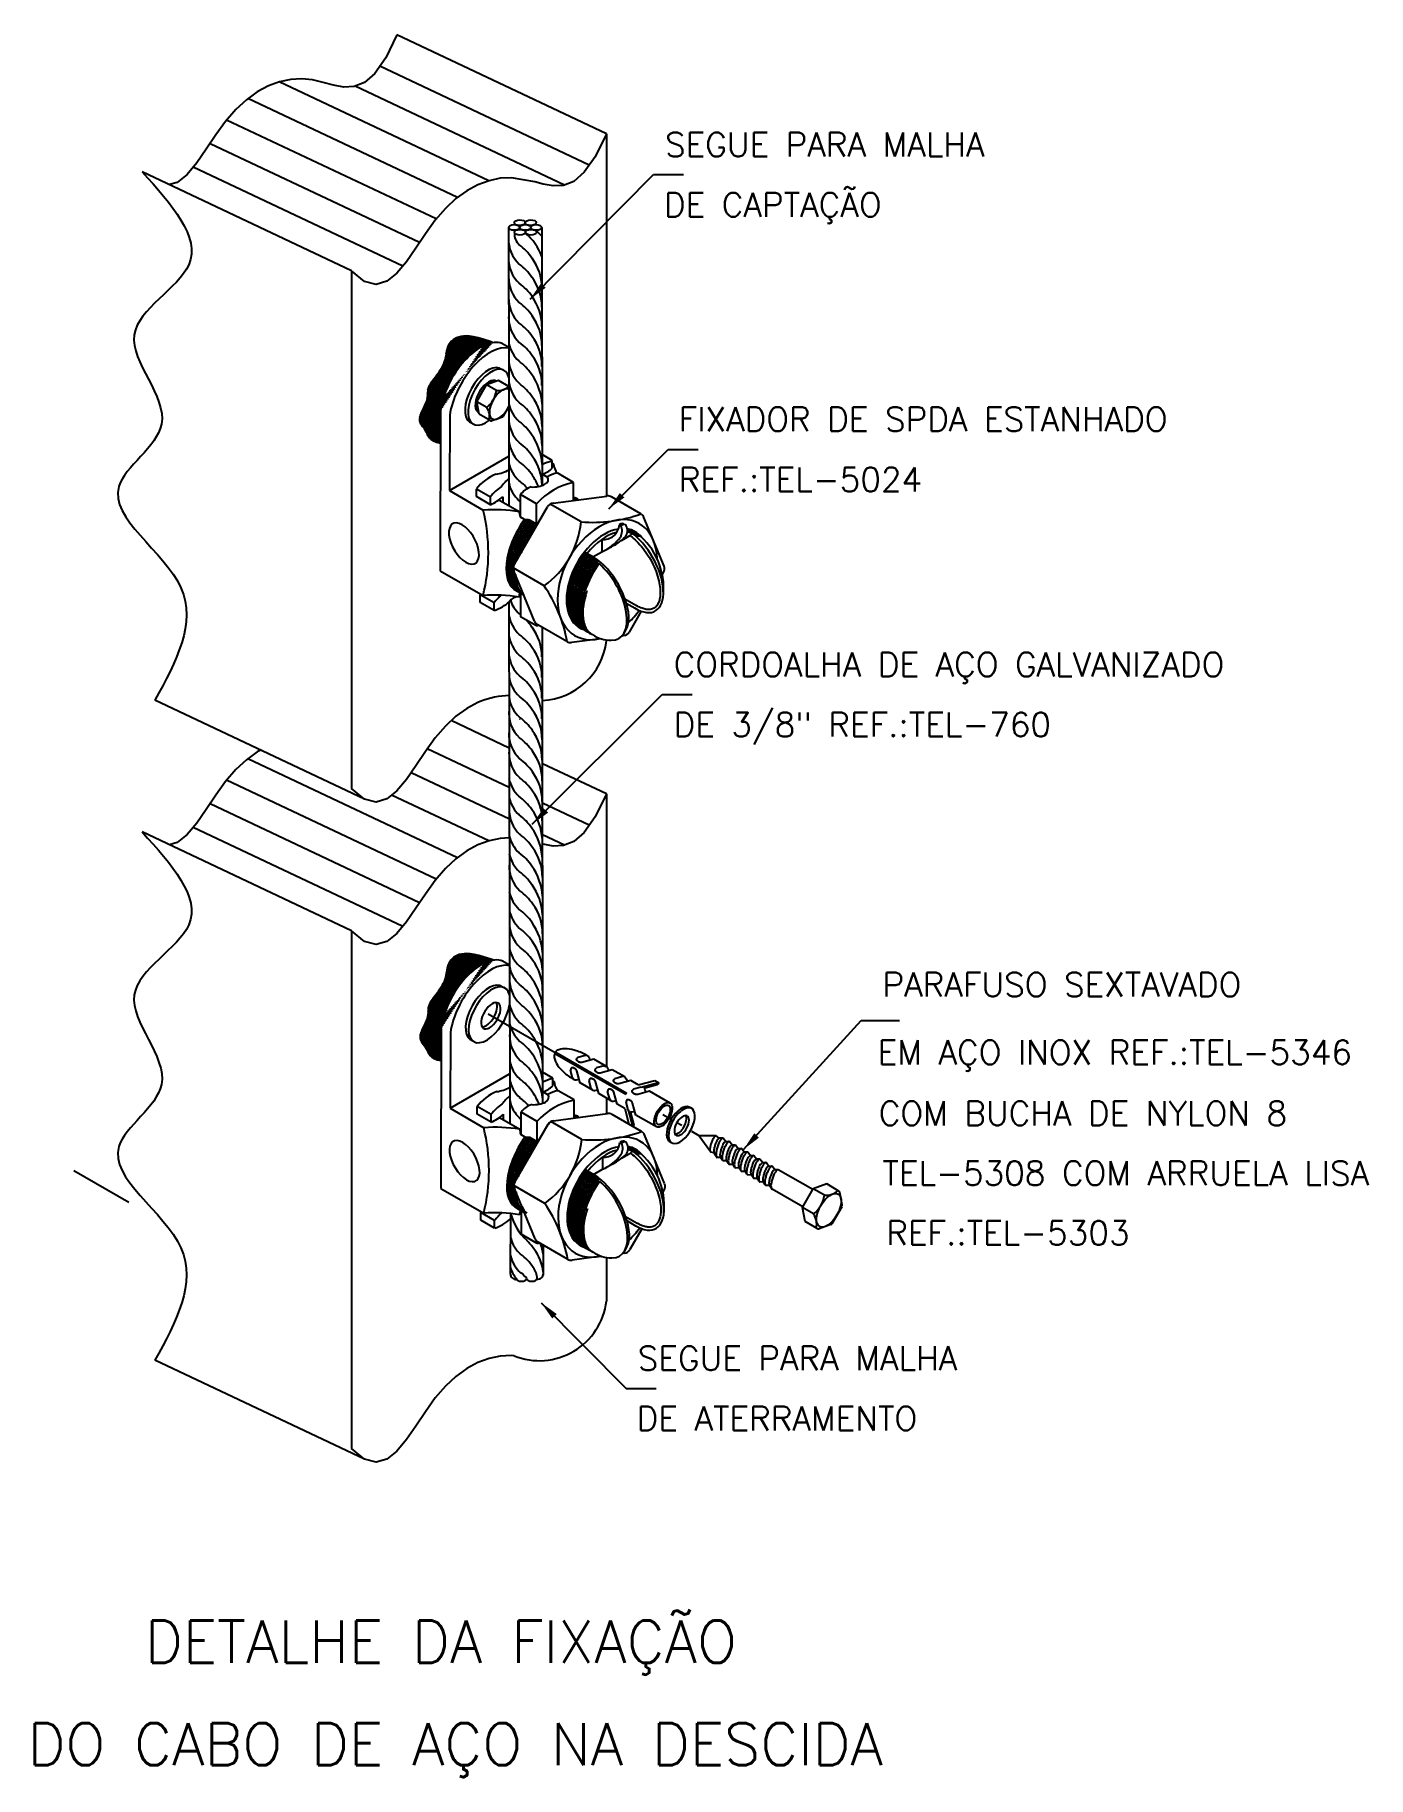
# Model space of a CAD drawing. Header units: millimetres. Extents: x -4854.7 to -4843.6, y -4700.5 to -4686.
import ezdxf
from ezdxf.enums import TextEntityAlignment as Align

# ---------------------------------------------------------------- set-up
doc = ezdxf.new("R2010")
doc.units = ezdxf.units.MM
doc.header["$LTSCALE"] = 10
doc.linetypes.add('DASHDOT2', pattern=[0.5, 0.25, -0.125, 0, -0.125])
doc.layers.add('Termotécnica', color=7, linetype='Continuous')
doc.styles.add('r140', font='romans.shx')
doc.styles.add('r80', font='romans.shx')

msp = doc.modelspace()

# ---------------------------------------------------------------- texts
at = {"layer": 'Termotécnica', "color": 2, "style": 'r80'}
for s, p in [('SEGUE PARA MALHA', (-4849.414, -4687.056)), ('DE CAPTAÇÃO', (-4849.422, -4687.556)), ('FIXADOR DE SPDA ESTANHADO', (-4849.3, -4689.338)), ('REF.:TEL-5024', (-4849.299, -4689.84)), ('CORDOALHA DE AÇO GALVANIZADO ', (-4849.342, -4691.377)), ('DE 3/8" REF.:TEL-760', (-4849.342, -4691.877)), ('PARAFUSO SEXTAVADO ', (-4847.606, -4694.038)), ('EM AÇO INOX REF.:TEL-5346', (-4847.646, -4694.601)), ('COM BUCHA DE NYLON 8 ', (-4847.637, -4695.108)), ('TEL-5308 COM ARRUELA LISA', (-4847.606, -4695.605)), ('REF.:TEL-5303', (-4847.575, -4696.102)), ('SEGUE PARA MALHA', (-4849.641, -4697.144)), ('DE ATERRAMENTO', (-4849.649, -4697.644))]:
    msp.add_text(s, height=0.2, dxfattribs=at).set_placement(p)
at = {"layer": 'Termotécnica', "color": 5, "style": 'r140'}
for s, p in [('DETALHE DA FIXAÇÃO ', (-4851.157, -4699.679)), ('DO CABO DE AÇO NA DESCIDA', (-4851.157, -4700.531))]:
    msp.add_text(s, height=0.35, dxfattribs=at).set_placement(p, align=Align.BOTTOM_CENTER)

# ---------------------------------------------------------------- hatches: boundary and pattern name
at = {"layer": 'Termotécnica'}
h = msp.add_hatch(dxfattribs=at)
h.set_pattern_fill('ANSI31', color=1, scale=0.1, angle=240.0901, style=0)
h.set_pattern_definition([(285.0901085, (-4843.488853, -4006.888622), (0.01206896987, 0.00325422284), [])])
edge = h.paths.add_edge_path()
edge.add_ellipse((-4850.982, -4689.009), major_axis=(-0.227, -0.392), ratio=0.509483, start_angle=201.4421, end_angle=310.0703, ccw=False)
edge.add_line((-4850.844, -4688.602), (-4850.866, -4688.594))
edge.add_line((-4850.866, -4688.594), (-4850.921, -4688.577))
edge.add_line((-4850.921, -4688.577), (-4850.967, -4688.563))
edge.add_line((-4850.967, -4688.563), (-4851.005, -4688.554))
edge.add_line((-4851.005, -4688.554), (-4851.038, -4688.549))
edge.add_line((-4851.038, -4688.549), (-4851.065, -4688.547))
edge.add_line((-4851.065, -4688.547), (-4851.089, -4688.548))
edge.add_line((-4851.089, -4688.548), (-4851.109, -4688.551))
edge.add_line((-4851.109, -4688.551), (-4851.128, -4688.556))
edge.add_line((-4851.128, -4688.556), (-4851.146, -4688.562))
edge.add_line((-4851.146, -4688.562), (-4851.162, -4688.571))
edge.add_line((-4851.162, -4688.571), (-4851.176, -4688.58))
edge.add_line((-4851.176, -4688.58), (-4851.189, -4688.591))
edge.add_line((-4851.189, -4688.591), (-4851.2, -4688.603))
edge.add_line((-4851.2, -4688.603), (-4851.209, -4688.616))
edge.add_line((-4851.209, -4688.616), (-4851.217, -4688.629))
edge.add_line((-4851.217, -4688.629), (-4851.222, -4688.643))
edge.add_line((-4851.222, -4688.643), (-4851.226, -4688.657))
edge.add_line((-4851.226, -4688.657), (-4851.23, -4688.671))
edge.add_line((-4851.23, -4688.671), (-4851.232, -4688.686))
edge.add_line((-4851.232, -4688.686), (-4851.234, -4688.701))
edge.add_line((-4851.234, -4688.701), (-4851.237, -4688.716))
edge.add_line((-4851.237, -4688.716), (-4851.24, -4688.731))
edge.add_line((-4851.24, -4688.731), (-4851.244, -4688.747))
edge.add_line((-4851.244, -4688.747), (-4851.249, -4688.763))
edge.add_line((-4851.249, -4688.763), (-4851.255, -4688.779))
edge.add_line((-4851.255, -4688.779), (-4851.263, -4688.795))
edge.add_line((-4851.263, -4688.795), (-4851.271, -4688.811))
edge.add_line((-4851.271, -4688.811), (-4851.28, -4688.827))
edge.add_line((-4851.28, -4688.827), (-4851.29, -4688.843))
edge.add_line((-4851.29, -4688.843), (-4851.3, -4688.858))
edge.add_line((-4851.3, -4688.858), (-4851.311, -4688.873))
edge.add_line((-4851.311, -4688.873), (-4851.322, -4688.888))
edge.add_line((-4851.322, -4688.888), (-4851.333, -4688.902))
edge.add_line((-4851.333, -4688.902), (-4851.343, -4688.916))
edge.add_line((-4851.343, -4688.916), (-4851.353, -4688.929))
edge.add_line((-4851.353, -4688.929), (-4851.362, -4688.943))
edge.add_line((-4851.362, -4688.943), (-4851.37, -4688.955))
edge.add_line((-4851.37, -4688.955), (-4851.377, -4688.968))
edge.add_line((-4851.377, -4688.968), (-4851.382, -4688.98))
edge.add_line((-4851.382, -4688.98), (-4851.385, -4688.992))
edge.add_line((-4851.385, -4688.992), (-4851.386, -4689.005))
edge.add_line((-4851.386, -4689.005), (-4851.387, -4689.017))
edge.add_line((-4851.387, -4689.017), (-4851.388, -4689.03))
edge.add_line((-4851.388, -4689.03), (-4851.388, -4689.043))
edge.add_line((-4851.388, -4689.043), (-4851.39, -4689.057))
edge.add_line((-4851.39, -4689.057), (-4851.392, -4689.072))
edge.add_line((-4851.392, -4689.072), (-4851.397, -4689.088))
edge.add_line((-4851.397, -4689.088), (-4851.404, -4689.106))
edge.add_line((-4851.404, -4689.106), (-4851.412, -4689.125))
edge.add_line((-4851.412, -4689.125), (-4851.421, -4689.144))
edge.add_line((-4851.421, -4689.144), (-4851.431, -4689.164))
edge.add_line((-4851.431, -4689.164), (-4851.44, -4689.183))
edge.add_line((-4851.44, -4689.183), (-4851.447, -4689.202))
edge.add_line((-4851.447, -4689.202), (-4851.453, -4689.219))
edge.add_line((-4851.453, -4689.219), (-4851.455, -4689.236))
edge.add_line((-4851.455, -4689.236), (-4851.455, -4689.251))
edge.add_line((-4851.455, -4689.251), (-4851.451, -4689.264))
edge.add_line((-4851.451, -4689.264), (-4851.445, -4689.276))
edge.add_line((-4851.445, -4689.276), (-4851.438, -4689.288))
edge.add_line((-4851.438, -4689.288), (-4851.429, -4689.299))
edge.add_line((-4851.429, -4689.299), (-4851.42, -4689.31))
edge.add_line((-4851.42, -4689.31), (-4851.412, -4689.322))
edge.add_line((-4851.412, -4689.322), (-4851.404, -4689.335))
edge.add_line((-4851.404, -4689.335), (-4851.397, -4689.349))
edge.add_line((-4851.397, -4689.349), (-4851.39, -4689.364))
edge.add_line((-4851.39, -4689.364), (-4851.382, -4689.378))
edge.add_line((-4851.382, -4689.378), (-4851.372, -4689.393))
edge.add_line((-4851.372, -4689.393), (-4851.358, -4689.407))
edge.add_line((-4851.358, -4689.407), (-4851.339, -4689.419))
edge.add_line((-4851.339, -4689.419), (-4851.314, -4689.429))
edge.add_line((-4851.314, -4689.429), (-4851.281, -4689.437))
edge.add_line((-4851.281, -4689.437), (-4851.281, -4689.173))
h = msp.add_hatch(dxfattribs=at)
h.set_pattern_fill('ANSI31', color=1, scale=0.1, angle=240.0901, style=0)
h.set_pattern_definition([(285.0901085, (-4843.484003, -4012.021648), (0.01206896987, 0.00325422284), [])])
edge = h.paths.add_edge_path()
edge.add_ellipse((-4850.977, -4694.142), major_axis=(-0.227, -0.392), ratio=0.509483, start_angle=201.4421, end_angle=310.0703, ccw=False)
edge.add_line((-4850.839, -4693.735), (-4850.861, -4693.727))
edge.add_line((-4850.861, -4693.727), (-4850.916, -4693.71))
edge.add_line((-4850.916, -4693.71), (-4850.962, -4693.696))
edge.add_line((-4850.962, -4693.696), (-4851.001, -4693.687))
edge.add_line((-4851.001, -4693.687), (-4851.033, -4693.682))
edge.add_line((-4851.033, -4693.682), (-4851.06, -4693.68))
edge.add_line((-4851.06, -4693.68), (-4851.084, -4693.681))
edge.add_line((-4851.084, -4693.681), (-4851.105, -4693.684))
edge.add_line((-4851.105, -4693.684), (-4851.124, -4693.689))
edge.add_line((-4851.124, -4693.689), (-4851.141, -4693.695))
edge.add_line((-4851.141, -4693.695), (-4851.157, -4693.704))
edge.add_line((-4851.157, -4693.704), (-4851.171, -4693.714))
edge.add_line((-4851.171, -4693.714), (-4851.184, -4693.724))
edge.add_line((-4851.184, -4693.724), (-4851.195, -4693.736))
edge.add_line((-4851.195, -4693.736), (-4851.204, -4693.749))
edge.add_line((-4851.204, -4693.749), (-4851.212, -4693.762))
edge.add_line((-4851.212, -4693.762), (-4851.217, -4693.776))
edge.add_line((-4851.217, -4693.776), (-4851.222, -4693.79))
edge.add_line((-4851.222, -4693.79), (-4851.225, -4693.804))
edge.add_line((-4851.225, -4693.804), (-4851.227, -4693.819))
edge.add_line((-4851.227, -4693.819), (-4851.229, -4693.834))
edge.add_line((-4851.229, -4693.834), (-4851.232, -4693.849))
edge.add_line((-4851.232, -4693.849), (-4851.235, -4693.864))
edge.add_line((-4851.235, -4693.864), (-4851.239, -4693.88))
edge.add_line((-4851.239, -4693.88), (-4851.244, -4693.896))
edge.add_line((-4851.244, -4693.896), (-4851.25, -4693.912))
edge.add_line((-4851.25, -4693.912), (-4851.258, -4693.928))
edge.add_line((-4851.258, -4693.928), (-4851.266, -4693.944))
edge.add_line((-4851.266, -4693.944), (-4851.275, -4693.96))
edge.add_line((-4851.275, -4693.96), (-4851.285, -4693.976))
edge.add_line((-4851.285, -4693.976), (-4851.296, -4693.991))
edge.add_line((-4851.296, -4693.991), (-4851.306, -4694.006))
edge.add_line((-4851.306, -4694.006), (-4851.317, -4694.021))
edge.add_line((-4851.317, -4694.021), (-4851.328, -4694.035))
edge.add_line((-4851.328, -4694.035), (-4851.339, -4694.049))
edge.add_line((-4851.339, -4694.049), (-4851.348, -4694.062))
edge.add_line((-4851.348, -4694.062), (-4851.358, -4694.076))
edge.add_line((-4851.358, -4694.076), (-4851.365, -4694.088))
edge.add_line((-4851.365, -4694.088), (-4851.372, -4694.101))
edge.add_line((-4851.372, -4694.101), (-4851.377, -4694.113))
edge.add_line((-4851.377, -4694.113), (-4851.38, -4694.125))
edge.add_line((-4851.38, -4694.125), (-4851.382, -4694.138))
edge.add_line((-4851.382, -4694.138), (-4851.382, -4694.15))
edge.add_line((-4851.382, -4694.15), (-4851.383, -4694.163))
edge.add_line((-4851.383, -4694.163), (-4851.383, -4694.176))
edge.add_line((-4851.383, -4694.176), (-4851.385, -4694.19))
edge.add_line((-4851.385, -4694.19), (-4851.388, -4694.205))
edge.add_line((-4851.388, -4694.205), (-4851.392, -4694.221))
edge.add_line((-4851.392, -4694.221), (-4851.399, -4694.239))
edge.add_line((-4851.399, -4694.239), (-4851.407, -4694.258))
edge.add_line((-4851.407, -4694.258), (-4851.416, -4694.277))
edge.add_line((-4851.416, -4694.277), (-4851.426, -4694.297))
edge.add_line((-4851.426, -4694.297), (-4851.435, -4694.316))
edge.add_line((-4851.435, -4694.316), (-4851.442, -4694.335))
edge.add_line((-4851.442, -4694.335), (-4851.448, -4694.353))
edge.add_line((-4851.448, -4694.353), (-4851.45, -4694.369))
edge.add_line((-4851.45, -4694.369), (-4851.45, -4694.384))
edge.add_line((-4851.45, -4694.384), (-4851.446, -4694.397))
edge.add_line((-4851.446, -4694.397), (-4851.441, -4694.409))
edge.add_line((-4851.441, -4694.409), (-4851.433, -4694.421))
edge.add_line((-4851.433, -4694.421), (-4851.425, -4694.432))
edge.add_line((-4851.425, -4694.432), (-4851.416, -4694.443))
edge.add_line((-4851.416, -4694.443), (-4851.407, -4694.455))
edge.add_line((-4851.407, -4694.455), (-4851.399, -4694.468))
edge.add_line((-4851.399, -4694.468), (-4851.392, -4694.482))
edge.add_line((-4851.392, -4694.482), (-4851.385, -4694.497))
edge.add_line((-4851.385, -4694.497), (-4851.377, -4694.511))
edge.add_line((-4851.377, -4694.511), (-4851.367, -4694.526))
edge.add_line((-4851.367, -4694.526), (-4851.353, -4694.54))
edge.add_line((-4851.353, -4694.54), (-4851.334, -4694.552))
edge.add_line((-4851.334, -4694.552), (-4851.309, -4694.562))
edge.add_line((-4851.309, -4694.562), (-4851.276, -4694.57))
edge.add_line((-4851.276, -4694.57), (-4851.276, -4694.306))

# ---------------------------------------------------------------- linework, layer by layer
at = {"layer": 'Termotécnica', "color": 2}
for p, q in [((-4849.901, -4686.866), (-4851.643, -4686.044)), ((-4849.901, -4686.866), (-4849.901, -4689.877)), ((-4852.019, -4688.004), (-4853.76, -4687.182)), ((-4850.536, -4688.241), (-4849.51, -4687.206)), ((-4849.51, -4687.206), (-4849.26, -4687.206)), ((-4850.714, -4687.645), (-4850.712, -4688.928)), ((-4850.438, -4687.645), (-4850.436, -4689.79)), ((-4852.019, -4688.004), (-4852.019, -4692.307)), ((-4850.713, -4688.643), (-4850.769, -4688.61)), ((-4850.789, -4688.813), (-4850.765, -4688.826)), ((-4850.979, -4689.093), (-4850.899, -4688.952)), ((-4850.797, -4688.917), (-4850.899, -4688.952)), ((-4850.815, -4689), (-4850.899, -4688.952)), ((-4850.712, -4688.966), (-4850.797, -4688.917)), ((-4850.712, -4688.928), (-4850.711, -4689.959)), ((-4850.895, -4689.141), (-4850.979, -4689.093)), ((-4850.959, -4689.198), (-4850.979, -4689.093)), ((-4850.757, -4689.214), (-4850.712, -4689.136)), ((-4851.281, -4689.173), (-4851.282, -4690.499)), ((-4851.203, -4689.205), (-4851.206, -4689.832)), ((-4851.017, -4689.275), (-4851.04, -4689.262)), ((-4850.973, -4689.174), (-4850.962, -4689.18)), ((-4850.868, -4689.25), (-4850.959, -4689.198)), ((-4850.766, -4689.221), (-4850.854, -4689.252)), ((-4851.206, -4689.832), (-4850.711, -4689.547)), ((-4849.882, -4689.983), (-4849.387, -4689.49)), ((-4849.387, -4689.49), (-4849.137, -4689.49)), ((-4850.431, -4689.696), (-4850.391, -4689.72)), ((-4850.351, -4689.604), (-4850.341, -4689.61)), ((-4851.206, -4689.832), (-4850.925, -4689.995)), ((-4850.796, -4689.91), (-4850.627, -4690.007)), ((-4850.582, -4690.072), (-4850.616, -4690.052)), ((-4850.541, -4690.077), (-4850.582, -4690.072)), ((-4850.567, -4690.075), (-4850.568, -4690.073)), ((-4850.549, -4690.076), (-4850.567, -4690.075)), ((-4850.541, -4690.09), (-4850.549, -4690.076)), ((-4850.476, -4690.115), (-4850.541, -4690.077)), ((-4850.522, -4690.088), (-4850.541, -4690.09)), ((-4850.516, -4690.105), (-4850.522, -4690.088)), ((-4850.497, -4690.103), (-4850.516, -4690.105)), ((-4850.491, -4690.12), (-4850.497, -4690.103)), ((-4850.478, -4690.119), (-4850.491, -4690.12)), ((-4849.726, -4690.164), (-4849.7, -4690.179)), ((-4849.644, -4690.19), (-4849.696, -4690.16)), ((-4850.083, -4690.355), (-4850.086, -4690.347)), ((-4850.064, -4690.353), (-4850.083, -4690.355)), ((-4850.082, -4690.342), (-4850.033, -4690.371)), ((-4850.058, -4690.37), (-4850.064, -4690.353)), ((-4850.038, -4690.368), (-4850.058, -4690.37)), ((-4850.032, -4690.384), (-4850.038, -4690.368)), ((-4850.013, -4690.383), (-4850.032, -4690.384)), ((-4850.007, -4690.399), (-4850.013, -4690.383)), ((-4849.988, -4690.398), (-4850.007, -4690.399)), ((-4849.981, -4690.414), (-4849.988, -4690.398)), ((-4849.965, -4690.416), (-4849.981, -4690.414)), ((-4851.282, -4690.499), (-4850.925, -4690.704)), ((-4849.747, -4690.732), (-4849.65, -4690.788)), ((-4850.711, -4690.758), (-4850.709, -4691.924)), ((-4849.736, -4690.767), (-4849.663, -4690.81)), ((-4850.434, -4690.969), (-4850.431, -4694.923)), ((-4851.913, -4692.396), (-4853.654, -4691.574)), ((-4850.517, -4692.604), (-4849.438, -4691.527)), ((-4849.438, -4691.527), (-4849.188, -4691.527)), ((-4850.709, -4691.972), (-4851.191, -4691.744)), ((-4850.709, -4691.924), (-4850.704, -4695.093)), ((-4849.901, -4692.353), (-4850.433, -4692.102)), ((-4849.901, -4692.353), (-4849.901, -4694.619)), ((-4852.019, -4693.491), (-4853.76, -4692.669)), ((-4852.019, -4693.491), (-4852.019, -4697.794)), ((-4850.708, -4693.776), (-4850.764, -4693.743)), ((-4850.784, -4693.946), (-4850.76, -4693.96)), ((-4851.276, -4694.306), (-4851.277, -4695.632)), ((-4851.198, -4694.338), (-4851.201, -4694.965)), ((-4848.761, -4695.308), (-4847.783, -4694.236)), ((-4847.783, -4694.236), (-4847.464, -4694.236)), ((-4851.012, -4694.408), (-4851.035, -4694.395)), ((-4850.325, -4694.499), (-4849.733, -4694.84)), ((-4850.331, -4694.51), (-4849.739, -4694.85)), ((-4850.075, -4694.526), (-4850.138, -4694.543)), ((-4850.005, -4694.559), (-4850.106, -4694.586)), ((-4849.9, -4694.619), (-4850.005, -4694.559)), ((-4849.921, -4694.614), (-4849.984, -4694.631)), ((-4851.201, -4694.965), (-4850.707, -4694.68)), ((-4850.346, -4694.737), (-4850.336, -4694.743)), ((-4850.182, -4694.712), (-4850.199, -4694.649)), ((-4850.119, -4694.756), (-4850.146, -4694.655)), ((-4850.013, -4694.816), (-4850.119, -4694.755)), ((-4850.028, -4694.801), (-4850.045, -4694.737)), ((-4849.965, -4694.844), (-4849.992, -4694.744)), ((-4849.852, -4694.647), (-4849.952, -4694.674)), ((-4849.749, -4694.706), (-4849.852, -4694.647)), ((-4849.767, -4694.703), (-4849.831, -4694.72)), ((-4849.698, -4694.736), (-4849.798, -4694.763)), ((-4849.636, -4694.771), (-4849.698, -4694.736)), ((-4849.636, -4694.771), (-4849.498, -4694.734)), ((-4849.613, -4694.791), (-4849.467, -4694.752)), ((-4849.59, -4694.798), (-4849.479, -4694.768)), ((-4849.498, -4694.734), (-4849.467, -4694.752)), ((-4850.426, -4694.829), (-4850.386, -4694.853)), ((-4849.862, -4694.903), (-4849.965, -4694.844)), ((-4849.901, -4694.881), (-4849.901, -4695.011)), ((-4849.874, -4694.889), (-4849.891, -4694.826)), ((-4849.811, -4694.933), (-4849.838, -4694.832)), ((-4849.749, -4694.968), (-4849.811, -4694.933)), ((-4849.733, -4694.84), (-4849.739, -4694.85)), ((-4849.72, -4694.978), (-4849.738, -4694.914)), ((-4849.656, -4695.022), (-4849.683, -4694.924)), ((-4849.613, -4694.791), (-4849.677, -4694.808)), ((-4849.543, -4694.825), (-4849.64, -4694.851)), ((-4849.372, -4694.923), (-4849.543, -4694.825)), ((-4851.201, -4694.965), (-4850.92, -4695.128)), ((-4850.791, -4695.043), (-4850.622, -4695.14)), ((-4849.749, -4694.968), (-4849.714, -4695.098)), ((-4849.72, -4694.978), (-4849.683, -4695.116)), ((-4849.703, -4694.994), (-4849.673, -4695.105)), ((-4849.485, -4695.12), (-4849.656, -4695.022)), ((-4849.198, -4694.965), (-4849.213, -4694.956)), ((-4850.577, -4695.205), (-4850.612, -4695.185)), ((-4850.537, -4695.21), (-4850.577, -4695.205)), ((-4850.562, -4695.209), (-4850.563, -4695.206)), ((-4850.544, -4695.209), (-4850.562, -4695.209)), ((-4850.537, -4695.223), (-4850.544, -4695.209)), ((-4850.471, -4695.248), (-4850.537, -4695.21)), ((-4850.517, -4695.221), (-4850.537, -4695.223)), ((-4850.511, -4695.238), (-4850.517, -4695.221)), ((-4848.996, -4695.196), (-4849.129, -4695.194)), ((-4849.129, -4695.194), (-4849.04, -4695.318)), ((-4848.964, -4695.214), (-4848.989, -4695.194)), ((-4848.935, -4695.214), (-4848.959, -4695.214)), ((-4848.907, -4695.244), (-4848.93, -4695.214)), ((-4850.492, -4695.236), (-4850.511, -4695.238)), ((-4850.486, -4695.253), (-4850.492, -4695.236)), ((-4850.473, -4695.252), (-4850.486, -4695.253)), ((-4849.721, -4695.297), (-4849.695, -4695.312)), ((-4849.639, -4695.323), (-4849.691, -4695.293)), ((-4849.38, -4695.239), (-4849.365, -4695.247)), ((-4849.007, -4695.337), (-4849.033, -4695.331)), ((-4849.002, -4695.345), (-4848.988, -4695.364)), ((-4848.885, -4695.243), (-4848.907, -4695.244)), ((-4848.856, -4695.273), (-4848.879, -4695.243)), ((-4848.835, -4695.273), (-4848.856, -4695.273)), ((-4848.805, -4695.302), (-4848.828, -4695.272)), ((-4848.784, -4695.302), (-4848.805, -4695.302)), ((-4848.755, -4695.332), (-4848.777, -4695.301)), ((-4848.733, -4695.331), (-4848.755, -4695.332)), ((-4848.704, -4695.361), (-4848.726, -4695.331)), ((-4848.682, -4695.36), (-4848.704, -4695.361)), ((-4848.653, -4695.39), (-4848.676, -4695.36)), ((-4850.078, -4695.488), (-4850.081, -4695.48)), ((-4850.059, -4695.486), (-4850.078, -4695.488)), ((-4850.077, -4695.475), (-4850.029, -4695.504)), ((-4850.053, -4695.503), (-4850.059, -4695.486)), ((-4850.033, -4695.501), (-4850.053, -4695.503)), ((-4850.027, -4695.517), (-4850.033, -4695.501)), ((-4848.949, -4695.375), (-4848.981, -4695.374)), ((-4848.937, -4695.396), (-4848.949, -4695.375)), ((-4848.899, -4695.404), (-4848.931, -4695.403)), ((-4848.886, -4695.425), (-4848.899, -4695.404)), ((-4848.848, -4695.434), (-4848.88, -4695.432)), ((-4848.835, -4695.455), (-4848.848, -4695.434)), ((-4848.797, -4695.463), (-4848.829, -4695.461)), ((-4848.784, -4695.484), (-4848.797, -4695.463)), ((-4848.746, -4695.492), (-4848.778, -4695.491)), ((-4848.733, -4695.513), (-4848.746, -4695.492)), ((-4848.631, -4695.39), (-4848.653, -4695.39)), ((-4848.602, -4695.419), (-4848.625, -4695.389)), ((-4848.58, -4695.419), (-4848.602, -4695.419)), ((-4848.551, -4695.449), (-4848.574, -4695.418)), ((-4848.53, -4695.448), (-4848.551, -4695.449)), ((-4848.5, -4695.478), (-4848.523, -4695.448)), ((-4848.479, -4695.477), (-4848.5, -4695.478)), ((-4848.186, -4695.641), (-4848.472, -4695.477)), ((-4851.277, -4695.632), (-4850.921, -4695.837)), ((-4850.008, -4695.516), (-4850.027, -4695.517)), ((-4850.002, -4695.532), (-4850.008, -4695.516)), ((-4849.983, -4695.531), (-4850.002, -4695.532)), ((-4849.976, -4695.547), (-4849.983, -4695.531)), ((-4849.96, -4695.549), (-4849.976, -4695.547)), ((-4848.695, -4695.521), (-4848.727, -4695.52)), ((-4848.682, -4695.542), (-4848.695, -4695.521)), ((-4848.644, -4695.55), (-4848.676, -4695.549)), ((-4848.632, -4695.572), (-4848.644, -4695.55)), ((-4848.594, -4695.58), (-4848.626, -4695.578)), ((-4848.581, -4695.601), (-4848.594, -4695.58)), ((-4848.543, -4695.609), (-4848.575, -4695.608)), ((-4848.53, -4695.63), (-4848.543, -4695.609)), ((-4848.268, -4695.784), (-4848.524, -4695.637)), ((-4848.272, -4695.791), (-4848.183, -4695.635)), ((-4848.07, -4695.595), (-4848.183, -4695.635)), ((-4848.089, -4695.688), (-4848.183, -4695.635)), ((-4847.968, -4695.654), (-4848.07, -4695.595)), ((-4848.25, -4695.907), (-4848.272, -4695.791)), ((-4848.179, -4695.844), (-4848.272, -4695.791)), ((-4848.025, -4695.925), (-4847.942, -4695.781)), ((-4847.94, -4695.768), (-4847.96, -4695.666)), ((-4850.698, -4695.84), (-4850.7, -4696.344)), ((-4849.742, -4695.865), (-4849.645, -4695.921)), ((-4849.731, -4695.9), (-4849.658, -4695.943)), ((-4848.148, -4695.966), (-4848.25, -4695.907)), ((-4848.035, -4695.933), (-4848.133, -4695.967)), ((-4850.426, -4696.104), (-4850.426, -4696.343)), ((-4849.901, -4696.206), (-4849.901, -4696.569)), ((-4850.443, -4696.582), (-4849.737, -4697.294)), ((-4851.913, -4697.883), (-4853.654, -4697.061)), ((-4849.737, -4697.294), (-4849.487, -4697.294))]:
    msp.add_line(p, q, dxfattribs=at)
at = {"layer": 'Termotécnica', "color": 1}
for p, q in [((-4850.044, -4687.128), (-4851.785, -4686.305)), ((-4850.879, -4687.257), (-4852.621, -4686.435)), ((-4850.249, -4687.293), (-4851.99, -4686.47)), ((-4851.14, -4687.396), (-4852.881, -4686.574)), ((-4851.316, -4687.574), (-4853.058, -4686.752)), ((-4851.455, -4687.771), (-4853.196, -4686.949)), ((-4851.594, -4687.967), (-4853.336, -4687.145)), ((-4850.351, -4689.583), (-4850.436, -4689.533)), ((-4850.351, -4689.646), (-4850.351, -4689.583)), ((-4850.174, -4689.764), (-4850.306, -4689.688)), ((-4850.98, -4689.882), (-4850.98, -4689.819)), ((-4850.865, -4689.886), (-4850.98, -4689.819)), ((-4850.614, -4690.053), (-4850.614, -4689.865)), ((-4850.482, -4689.942), (-4850.614, -4689.865)), ((-4850.175, -4689.914), (-4850.174, -4689.764)), ((-4850.865, -4689.949), (-4850.98, -4689.882)), ((-4850.865, -4689.949), (-4850.865, -4689.886)), ((-4850.762, -4689.883), (-4850.762, -4689.927)), ((-4850.667, -4690.445), (-4850.39, -4689.966)), ((-4850.482, -4690.111), (-4850.482, -4689.942)), ((-4850.111, -4690.092), (-4850.368, -4689.944)), ((-4850.345, -4689.936), (-4849.897, -4689.877)), ((-4849.615, -4690.025), (-4849.858, -4689.884)), ((-4849.78, -4690.124), (-4849.794, -4690.117)), ((-4849.422, -4690.459), (-4849.589, -4690.055)), ((-4849.939, -4690.238), (-4849.939, -4690.34)), ((-4849.776, -4690.246), (-4849.696, -4690.2)), ((-4849.696, -4690.185), (-4849.696, -4690.2)), ((-4850.013, -4690.383), (-4849.939, -4690.34)), ((-4850.418, -4690.624), (-4850.675, -4690.475)), ((-4850.498, -4690.917), (-4850.67, -4690.499)), ((-4849.437, -4690.532), (-4849.426, -4690.513)), ((-4850.95, -4690.762), (-4850.95, -4690.699)), ((-4850.835, -4690.765), (-4850.95, -4690.699)), ((-4850.614, -4690.683), (-4850.614, -4690.88)), ((-4850.835, -4690.829), (-4850.95, -4690.762)), ((-4850.835, -4690.829), (-4850.835, -4690.765)), ((-4850.483, -4690.956), (-4850.614, -4690.88)), ((-4849.611, -4690.834), (-4849.711, -4691.008)), ((-4850.483, -4690.956), (-4850.483, -4690.939)), ((-4850.229, -4691.087), (-4850.472, -4690.947)), ((-4849.949, -4691.063), (-4850.19, -4691.095)), ((-4849.756, -4691.037), (-4849.772, -4691.04)), ((-4850.709, -4692.301), (-4851.391, -4691.979)), ((-4851.14, -4692.883), (-4852.881, -4692.061)), ((-4850.708, -4692.563), (-4851.525, -4692.177)), ((-4851.316, -4693.061), (-4853.058, -4692.239)), ((-4851.455, -4693.258), (-4853.196, -4692.436)), ((-4850.879, -4692.744), (-4851.687, -4692.363)), ((-4850.044, -4692.614), (-4850.433, -4692.431)), ((-4851.594, -4693.454), (-4853.336, -4692.632)), ((-4850.249, -4692.78), (-4850.433, -4692.693)), ((-4850.346, -4694.716), (-4850.431, -4694.666)), ((-4850.346, -4694.779), (-4850.346, -4694.716)), ((-4850.17, -4694.897), (-4850.301, -4694.821)), ((-4850.17, -4695.047), (-4850.17, -4694.897)), ((-4850.86, -4695.019), (-4850.975, -4694.952)), ((-4850.975, -4695.015), (-4850.975, -4694.952)), ((-4850.86, -4695.082), (-4850.975, -4695.015)), ((-4850.86, -4695.082), (-4850.86, -4695.019)), ((-4850.758, -4695.016), (-4850.758, -4695.06)), ((-4850.609, -4695.186), (-4850.609, -4694.998)), ((-4850.477, -4695.075), (-4850.609, -4694.998)), ((-4850.477, -4695.244), (-4850.477, -4695.075)), ((-4850.106, -4695.225), (-4850.363, -4695.077)), ((-4850.34, -4695.069), (-4849.892, -4695.01)), ((-4849.61, -4695.158), (-4849.853, -4695.017)), ((-4850.662, -4695.578), (-4850.385, -4695.099)), ((-4849.417, -4695.592), (-4849.584, -4695.188)), ((-4849.776, -4695.257), (-4849.789, -4695.25)), ((-4849.771, -4695.379), (-4849.692, -4695.333)), ((-4849.692, -4695.318), (-4849.692, -4695.333)), ((-4850.008, -4695.516), (-4849.934, -4695.473)), ((-4849.934, -4695.371), (-4849.934, -4695.473)), ((-4850.413, -4695.757), (-4850.67, -4695.608)), ((-4850.493, -4696.05), (-4850.665, -4695.632)), ((-4849.432, -4695.665), (-4849.421, -4695.646)), ((-4850.83, -4695.898), (-4850.945, -4695.832)), ((-4850.945, -4695.895), (-4850.945, -4695.832)), ((-4850.83, -4695.962), (-4850.945, -4695.895)), ((-4850.83, -4695.962), (-4850.83, -4695.898)), ((-4850.609, -4695.816), (-4850.609, -4696.013)), ((-4850.478, -4696.089), (-4850.609, -4696.013)), ((-4850.478, -4696.089), (-4850.478, -4696.072)), ((-4850.224, -4696.221), (-4850.467, -4696.08)), ((-4849.606, -4695.967), (-4849.706, -4696.141)), ((-4849.944, -4696.196), (-4850.185, -4696.228)), ((-4849.751, -4696.17), (-4849.767, -4696.173))]:
    msp.add_line(p, q, dxfattribs=at)
at = {"layer": 'Termotécnica', "color": 1, "linetype": 'DASHDOT2'}
for p, q in [((-4850.328, -4694.504), (-4850.885, -4694.184)), ((-4849.364, -4695.059), (-4849.431, -4695.02)), ((-4849.275, -4695.11), (-4849.315, -4695.087)), ((-4849.129, -4695.194), (-4849.19, -4695.159)), ((-4853.871, -4695.749), (-4854.327, -4695.487))]:
    msp.add_line(p, q, dxfattribs=at)
at = {"layer": 'Termotécnica', "color": 2}
for points in [[(-4851.643, -4686.044), (-4851.736, -4686.235), (-4851.826, -4686.364), (-4851.913, -4686.439), (-4851.999, -4686.474), (-4852.084, -4686.478), (-4852.169, -4686.463), (-4852.255, -4686.439), (-4852.343, -4686.419), (-4852.433, -4686.409), (-4852.525, -4686.414), (-4852.618, -4686.434), (-4852.711, -4686.468), (-4852.803, -4686.518), (-4852.894, -4686.583), (-4852.982, -4686.664), (-4853.067, -4686.763), (-4853.148, -4686.876), (-4853.227, -4686.995), (-4853.305, -4687.108), (-4853.385, -4687.204), (-4853.469, -4687.27), (-4853.533, -4687.289)], [(-4849.901, -4686.866), (-4849.995, -4687.058), (-4850.085, -4687.186), (-4850.172, -4687.262), (-4850.258, -4687.296), (-4850.343, -4687.3), (-4850.427, -4687.285), (-4850.495, -4687.267)], [(-4850.495, -4687.267), (-4850.691, -4687.232), (-4850.783, -4687.236), (-4850.876, -4687.256), (-4850.969, -4687.29), (-4851.062, -4687.34), (-4851.152, -4687.405), (-4851.24, -4687.487), (-4851.325, -4687.585), (-4851.406, -4687.698), (-4851.485, -4687.817), (-4851.564, -4687.93), (-4851.644, -4688.026), (-4851.727, -4688.092), (-4851.816, -4688.119), (-4851.913, -4688.093), (-4852.019, -4688.004)], [(-4850.95, -4691.586), (-4850.969, -4691.593), (-4851.062, -4691.642), (-4851.152, -4691.708), (-4851.24, -4691.789), (-4851.325, -4691.887), (-4851.406, -4692.001), (-4851.485, -4692.12), (-4851.564, -4692.233), (-4851.644, -4692.328), (-4851.727, -4692.395), (-4851.816, -4692.421), (-4851.913, -4692.396), (-4852.019, -4692.307)], [(-4852.774, -4691.989), (-4852.803, -4692.004), (-4852.894, -4692.07), (-4852.982, -4692.151), (-4853.067, -4692.25), (-4853.148, -4692.363), (-4853.227, -4692.482), (-4853.305, -4692.595), (-4853.385, -4692.691), (-4853.469, -4692.757), (-4853.533, -4692.776)], [(-4849.901, -4692.353), (-4849.995, -4692.544), (-4850.085, -4692.673), (-4850.172, -4692.749), (-4850.258, -4692.783), (-4850.343, -4692.787), (-4850.427, -4692.772), (-4850.433, -4692.771)], [(-4850.708, -4692.719), (-4850.783, -4692.723), (-4850.876, -4692.743), (-4850.969, -4692.777), (-4851.062, -4692.827), (-4851.152, -4692.892), (-4851.24, -4692.974), (-4851.325, -4693.072), (-4851.406, -4693.185), (-4851.485, -4693.304), (-4851.564, -4693.417), (-4851.644, -4693.513), (-4851.727, -4693.579), (-4851.816, -4693.606), (-4851.913, -4693.58), (-4852.019, -4693.491)], [(-4850.146, -4694.655), (-4850.148, -4694.652), (-4850.149, -4694.651), (-4850.149, -4694.649), (-4850.15, -4694.648), (-4850.151, -4694.647), (-4850.152, -4694.646), (-4850.153, -4694.645), (-4850.153, -4694.644), (-4850.154, -4694.643), (-4850.154, -4694.643), (-4850.155, -4694.642), (-4850.156, -4694.641), (-4850.156, -4694.641), (-4850.157, -4694.64), (-4850.158, -4694.64), (-4850.158, -4694.639), (-4850.159, -4694.638), (-4850.16, -4694.638), (-4850.161, -4694.637), (-4850.162, -4694.637), (-4850.163, -4694.636), (-4850.164, -4694.636), (-4850.165, -4694.635), (-4850.166, -4694.635), (-4850.167, -4694.634), (-4850.168, -4694.634), (-4850.169, -4694.633), (-4850.17, -4694.633), (-4850.171, -4694.633), (-4850.172, -4694.632), (-4850.173, -4694.632), (-4850.173, -4694.631), (-4850.174, -4694.631), (-4850.175, -4694.631), (-4850.176, -4694.63), (-4850.177, -4694.63), (-4850.178, -4694.63), (-4850.179, -4694.63), (-4850.18, -4694.629), (-4850.181, -4694.629), (-4850.182, -4694.629), (-4850.183, -4694.629), (-4850.183, -4694.629), (-4850.184, -4694.629), (-4850.185, -4694.629), (-4850.186, -4694.629), (-4850.186, -4694.629), (-4850.187, -4694.629), (-4850.188, -4694.63), (-4850.188, -4694.63), (-4850.189, -4694.63), (-4850.19, -4694.63), (-4850.19, -4694.631), (-4850.191, -4694.631), (-4850.191, -4694.632), (-4850.191, -4694.632), (-4850.192, -4694.632), (-4850.192, -4694.633), (-4850.193, -4694.633), (-4850.193, -4694.634), (-4850.194, -4694.635), (-4850.194, -4694.636), (-4850.195, -4694.636), (-4850.196, -4694.637), (-4850.196, -4694.639), (-4850.197, -4694.64), (-4850.198, -4694.642), (-4850.198, -4694.644), (-4850.199, -4694.646), (-4850.199, -4694.649)], [(-4850.106, -4694.586), (-4850.107, -4694.586), (-4850.109, -4694.586), (-4850.111, -4694.586), (-4850.113, -4694.586), (-4850.115, -4694.586), (-4850.116, -4694.586), (-4850.117, -4694.585), (-4850.118, -4694.585), (-4850.119, -4694.585), (-4850.12, -4694.585), (-4850.121, -4694.585), (-4850.122, -4694.584), (-4850.123, -4694.584), (-4850.124, -4694.584), (-4850.125, -4694.584), (-4850.125, -4694.583), (-4850.126, -4694.583), (-4850.127, -4694.583), (-4850.128, -4694.582), (-4850.129, -4694.582), (-4850.13, -4694.581), (-4850.131, -4694.581), (-4850.132, -4694.58), (-4850.133, -4694.58), (-4850.134, -4694.579), (-4850.134, -4694.579), (-4850.135, -4694.578), (-4850.136, -4694.577), (-4850.137, -4694.577), (-4850.138, -4694.576), (-4850.139, -4694.575), (-4850.14, -4694.575), (-4850.14, -4694.574), (-4850.141, -4694.573), (-4850.142, -4694.573), (-4850.143, -4694.572), (-4850.143, -4694.571), (-4850.144, -4694.571), (-4850.145, -4694.57), (-4850.145, -4694.569), (-4850.146, -4694.569), (-4850.146, -4694.568), (-4850.147, -4694.567), (-4850.147, -4694.567), (-4850.148, -4694.566), (-4850.148, -4694.565), (-4850.148, -4694.564), (-4850.149, -4694.564), (-4850.149, -4694.563), (-4850.149, -4694.562), (-4850.149, -4694.562), (-4850.149, -4694.561), (-4850.149, -4694.561), (-4850.149, -4694.56), (-4850.149, -4694.559), (-4850.149, -4694.559), (-4850.149, -4694.558), (-4850.149, -4694.557), (-4850.149, -4694.557), (-4850.148, -4694.556), (-4850.148, -4694.555), (-4850.148, -4694.555), (-4850.147, -4694.554), (-4850.147, -4694.553), (-4850.146, -4694.552), (-4850.146, -4694.55), (-4850.145, -4694.549), (-4850.144, -4694.548), (-4850.142, -4694.546), (-4850.14, -4694.545), (-4850.138, -4694.543)], [(-4849.952, -4694.674), (-4849.953, -4694.674), (-4849.956, -4694.674), (-4849.957, -4694.674), (-4849.959, -4694.674), (-4849.961, -4694.674), (-4849.962, -4694.674), (-4849.963, -4694.674), (-4849.964, -4694.674), (-4849.965, -4694.674), (-4849.966, -4694.673), (-4849.967, -4694.673), (-4849.968, -4694.673), (-4849.969, -4694.673), (-4849.97, -4694.673), (-4849.971, -4694.672), (-4849.972, -4694.672), (-4849.972, -4694.672), (-4849.973, -4694.671), (-4849.974, -4694.671), (-4849.975, -4694.67), (-4849.976, -4694.67), (-4849.977, -4694.669), (-4849.978, -4694.669), (-4849.979, -4694.668), (-4849.98, -4694.668), (-4849.981, -4694.667), (-4849.982, -4694.666), (-4849.982, -4694.666), (-4849.983, -4694.665), (-4849.984, -4694.664), (-4849.985, -4694.664), (-4849.986, -4694.663), (-4849.987, -4694.662), (-4849.987, -4694.662), (-4849.988, -4694.661), (-4849.989, -4694.66), (-4849.989, -4694.66), (-4849.99, -4694.659), (-4849.991, -4694.659), (-4849.991, -4694.658), (-4849.992, -4694.657), (-4849.993, -4694.656), (-4849.993, -4694.656), (-4849.994, -4694.655), (-4849.994, -4694.654), (-4849.994, -4694.654), (-4849.995, -4694.653), (-4849.995, -4694.652), (-4849.995, -4694.652), (-4849.995, -4694.651), (-4849.995, -4694.65), (-4849.995, -4694.65), (-4849.995, -4694.649), (-4849.995, -4694.648), (-4849.995, -4694.648), (-4849.995, -4694.647), (-4849.995, -4694.647), (-4849.995, -4694.646), (-4849.995, -4694.645), (-4849.994, -4694.645), (-4849.994, -4694.644), (-4849.994, -4694.643), (-4849.993, -4694.642), (-4849.993, -4694.641), (-4849.992, -4694.64), (-4849.992, -4694.639), (-4849.991, -4694.638), (-4849.99, -4694.636), (-4849.988, -4694.635), (-4849.986, -4694.633), (-4849.984, -4694.631)], [(-4849.992, -4694.744), (-4849.994, -4694.741), (-4849.995, -4694.739), (-4849.996, -4694.738), (-4849.996, -4694.736), (-4849.997, -4694.735), (-4849.998, -4694.734), (-4849.999, -4694.733), (-4849.999, -4694.732), (-4850, -4694.732), (-4850.001, -4694.731), (-4850.001, -4694.73), (-4850.002, -4694.73), (-4850.003, -4694.729), (-4850.003, -4694.729), (-4850.004, -4694.728), (-4850.005, -4694.727), (-4850.005, -4694.727), (-4850.006, -4694.726), (-4850.007, -4694.726), (-4850.008, -4694.725), (-4850.009, -4694.725), (-4850.01, -4694.724), (-4850.011, -4694.724), (-4850.012, -4694.723), (-4850.013, -4694.723), (-4850.014, -4694.722), (-4850.015, -4694.722), (-4850.016, -4694.721), (-4850.017, -4694.721), (-4850.018, -4694.721), (-4850.019, -4694.72), (-4850.02, -4694.72), (-4850.021, -4694.72), (-4850.021, -4694.719), (-4850.022, -4694.719), (-4850.023, -4694.719), (-4850.024, -4694.718), (-4850.025, -4694.718), (-4850.026, -4694.718), (-4850.027, -4694.718), (-4850.028, -4694.718), (-4850.029, -4694.718), (-4850.029, -4694.718), (-4850.03, -4694.718), (-4850.031, -4694.718), (-4850.032, -4694.718), (-4850.033, -4694.718), (-4850.033, -4694.718), (-4850.034, -4694.718), (-4850.035, -4694.718), (-4850.035, -4694.719), (-4850.036, -4694.719), (-4850.036, -4694.719), (-4850.037, -4694.72), (-4850.037, -4694.72), (-4850.038, -4694.72), (-4850.038, -4694.721), (-4850.039, -4694.721), (-4850.039, -4694.722), (-4850.039, -4694.723), (-4850.04, -4694.723), (-4850.041, -4694.724), (-4850.041, -4694.725), (-4850.042, -4694.726), (-4850.042, -4694.727), (-4850.043, -4694.729), (-4850.044, -4694.73), (-4850.044, -4694.732), (-4850.045, -4694.735), (-4850.045, -4694.737)], [(-4849.798, -4694.763), (-4849.799, -4694.763), (-4849.802, -4694.763), (-4849.804, -4694.763), (-4849.805, -4694.763), (-4849.807, -4694.763), (-4849.808, -4694.763), (-4849.809, -4694.762), (-4849.811, -4694.762), (-4849.812, -4694.762), (-4849.813, -4694.762), (-4849.813, -4694.762), (-4849.814, -4694.762), (-4849.815, -4694.761), (-4849.816, -4694.761), (-4849.817, -4694.761), (-4849.818, -4694.76), (-4849.819, -4694.76), (-4849.819, -4694.76), (-4849.82, -4694.759), (-4849.821, -4694.759), (-4849.822, -4694.758), (-4849.823, -4694.758), (-4849.824, -4694.757), (-4849.825, -4694.757), (-4849.826, -4694.756), (-4849.827, -4694.756), (-4849.828, -4694.755), (-4849.829, -4694.754), (-4849.829, -4694.754), (-4849.83, -4694.753), (-4849.831, -4694.752), (-4849.832, -4694.752), (-4849.833, -4694.751), (-4849.833, -4694.75), (-4849.834, -4694.75), (-4849.835, -4694.749), (-4849.836, -4694.748), (-4849.836, -4694.748), (-4849.837, -4694.747), (-4849.838, -4694.746), (-4849.838, -4694.746), (-4849.839, -4694.745), (-4849.839, -4694.744), (-4849.84, -4694.744), (-4849.84, -4694.743), (-4849.84, -4694.742), (-4849.841, -4694.741), (-4849.841, -4694.741), (-4849.841, -4694.74), (-4849.841, -4694.739), (-4849.841, -4694.739), (-4849.842, -4694.738), (-4849.842, -4694.738), (-4849.842, -4694.737), (-4849.841, -4694.736), (-4849.841, -4694.736), (-4849.841, -4694.735), (-4849.841, -4694.734), (-4849.841, -4694.734), (-4849.841, -4694.733), (-4849.84, -4694.732), (-4849.84, -4694.732), (-4849.84, -4694.731), (-4849.839, -4694.73), (-4849.839, -4694.729), (-4849.838, -4694.727), (-4849.837, -4694.726), (-4849.836, -4694.725), (-4849.834, -4694.723), (-4849.833, -4694.722), (-4849.831, -4694.72)], [(-4849.467, -4694.752), (-4849.468, -4694.757), (-4849.472, -4694.764), (-4849.479, -4694.768)], [(-4849.838, -4694.832), (-4849.839, -4694.831), (-4849.84, -4694.829), (-4849.841, -4694.828), (-4849.842, -4694.826), (-4849.843, -4694.825), (-4849.843, -4694.824), (-4849.844, -4694.823), (-4849.845, -4694.822), (-4849.845, -4694.821), (-4849.846, -4694.82), (-4849.847, -4694.82), (-4849.847, -4694.819), (-4849.848, -4694.818), (-4849.849, -4694.818), (-4849.849, -4694.817), (-4849.85, -4694.817), (-4849.851, -4694.816), (-4849.852, -4694.815), (-4849.852, -4694.815), (-4849.853, -4694.814), (-4849.854, -4694.814), (-4849.855, -4694.813), (-4849.856, -4694.813), (-4849.857, -4694.812), (-4849.858, -4694.812), (-4849.859, -4694.811), (-4849.86, -4694.811), (-4849.861, -4694.81), (-4849.862, -4694.81), (-4849.863, -4694.81), (-4849.864, -4694.809), (-4849.865, -4694.809), (-4849.866, -4694.808), (-4849.867, -4694.808), (-4849.868, -4694.808), (-4849.869, -4694.807), (-4849.869, -4694.807), (-4849.87, -4694.807), (-4849.871, -4694.807), (-4849.872, -4694.806), (-4849.873, -4694.806), (-4849.874, -4694.806), (-4849.875, -4694.806), (-4849.876, -4694.806), (-4849.876, -4694.806), (-4849.877, -4694.806), (-4849.878, -4694.806), (-4849.879, -4694.806), (-4849.879, -4694.806), (-4849.88, -4694.807), (-4849.881, -4694.807), (-4849.881, -4694.807), (-4849.882, -4694.807), (-4849.882, -4694.808), (-4849.883, -4694.808), (-4849.883, -4694.809), (-4849.884, -4694.809), (-4849.884, -4694.809), (-4849.885, -4694.81), (-4849.885, -4694.81), (-4849.886, -4694.811), (-4849.886, -4694.812), (-4849.887, -4694.813), (-4849.887, -4694.813), (-4849.888, -4694.815), (-4849.889, -4694.816), (-4849.889, -4694.817), (-4849.89, -4694.819), (-4849.89, -4694.821), (-4849.891, -4694.823), (-4849.891, -4694.826)], [(-4849.683, -4694.924), (-4849.684, -4694.922), (-4849.685, -4694.92), (-4849.686, -4694.918), (-4849.687, -4694.916), (-4849.688, -4694.915), (-4849.689, -4694.913), (-4849.69, -4694.912), (-4849.69, -4694.911), (-4849.691, -4694.91), (-4849.692, -4694.91), (-4849.692, -4694.909), (-4849.693, -4694.908), (-4849.694, -4694.907), (-4849.694, -4694.907), (-4849.695, -4694.906), (-4849.695, -4694.906), (-4849.696, -4694.905), (-4849.697, -4694.904), (-4849.698, -4694.904), (-4849.698, -4694.903), (-4849.699, -4694.903), (-4849.7, -4694.902), (-4849.701, -4694.902), (-4849.702, -4694.901), (-4849.703, -4694.901), (-4849.704, -4694.9), (-4849.705, -4694.9), (-4849.706, -4694.899), (-4849.707, -4694.899), (-4849.708, -4694.898), (-4849.709, -4694.898), (-4849.71, -4694.898), (-4849.711, -4694.897), (-4849.712, -4694.897), (-4849.713, -4694.897), (-4849.714, -4694.896), (-4849.715, -4694.896), (-4849.716, -4694.896), (-4849.716, -4694.895), (-4849.717, -4694.895), (-4849.718, -4694.895), (-4849.719, -4694.895), (-4849.72, -4694.895), (-4849.721, -4694.895), (-4849.722, -4694.895), (-4849.723, -4694.895), (-4849.723, -4694.895), (-4849.724, -4694.895), (-4849.725, -4694.895), (-4849.726, -4694.895), (-4849.726, -4694.895), (-4849.727, -4694.895), (-4849.727, -4694.896), (-4849.728, -4694.896), (-4849.728, -4694.896), (-4849.729, -4694.897), (-4849.729, -4694.897), (-4849.73, -4694.897), (-4849.73, -4694.898), (-4849.731, -4694.898), (-4849.731, -4694.899), (-4849.732, -4694.9), (-4849.732, -4694.9), (-4849.733, -4694.901), (-4849.733, -4694.902), (-4849.734, -4694.903), (-4849.735, -4694.904), (-4849.735, -4694.906), (-4849.736, -4694.907), (-4849.737, -4694.909), (-4849.737, -4694.912), (-4849.738, -4694.914)], [(-4849.64, -4694.851), (-4849.643, -4694.851), (-4849.646, -4694.851), (-4849.648, -4694.851), (-4849.65, -4694.851), (-4849.651, -4694.851), (-4849.653, -4694.851), (-4849.654, -4694.851), (-4849.656, -4694.851), (-4849.657, -4694.851), (-4849.658, -4694.851), (-4849.659, -4694.85), (-4849.66, -4694.85), (-4849.66, -4694.85), (-4849.661, -4694.85), (-4849.662, -4694.85), (-4849.663, -4694.849), (-4849.664, -4694.849), (-4849.665, -4694.849), (-4849.666, -4694.848), (-4849.667, -4694.848), (-4849.667, -4694.847), (-4849.668, -4694.847), (-4849.669, -4694.846), (-4849.67, -4694.846), (-4849.671, -4694.845), (-4849.672, -4694.845), (-4849.673, -4694.844), (-4849.674, -4694.843), (-4849.675, -4694.843), (-4849.676, -4694.842), (-4849.676, -4694.841), (-4849.677, -4694.841), (-4849.678, -4694.84), (-4849.679, -4694.839), (-4849.68, -4694.839), (-4849.68, -4694.838), (-4849.681, -4694.838), (-4849.682, -4694.837), (-4849.682, -4694.836), (-4849.683, -4694.836), (-4849.684, -4694.835), (-4849.684, -4694.834), (-4849.685, -4694.833), (-4849.685, -4694.833), (-4849.686, -4694.832), (-4849.686, -4694.831), (-4849.687, -4694.831), (-4849.687, -4694.83), (-4849.687, -4694.829), (-4849.687, -4694.829), (-4849.687, -4694.828), (-4849.688, -4694.827), (-4849.688, -4694.827), (-4849.688, -4694.826), (-4849.688, -4694.825), (-4849.688, -4694.825), (-4849.688, -4694.824), (-4849.687, -4694.824), (-4849.687, -4694.823), (-4849.687, -4694.822), (-4849.687, -4694.822), (-4849.686, -4694.821), (-4849.686, -4694.82), (-4849.686, -4694.819), (-4849.685, -4694.818), (-4849.685, -4694.817), (-4849.684, -4694.816), (-4849.683, -4694.815), (-4849.682, -4694.813), (-4849.681, -4694.812), (-4849.679, -4694.81), (-4849.677, -4694.808)], [(-4849.677, -4695.121), (-4849.677, -4695.121), (-4849.674, -4695.114)], [(-4849.674, -4695.114), (-4849.674, -4695.114), (-4849.673, -4695.105)], [(-4850.669, -4697.023), (-4850.691, -4697.021), (-4850.783, -4697.026), (-4850.876, -4697.045), (-4850.969, -4697.08), (-4851.062, -4697.129), (-4851.152, -4697.195), (-4851.24, -4697.276), (-4851.325, -4697.374), (-4851.406, -4697.488), (-4851.485, -4697.607), (-4851.564, -4697.72), (-4851.644, -4697.815), (-4851.727, -4697.882), (-4851.816, -4697.908), (-4851.913, -4697.883), (-4852.019, -4697.794)]]:
    msp.add_lwpolyline(points, dxfattribs=at)
at = {"layer": 'Termotécnica', "color": 1}
for points in [[(-4850.842, -4688.603), (-4850.866, -4688.594), (-4850.921, -4688.577), (-4850.967, -4688.563), (-4851.005, -4688.554), (-4851.038, -4688.549), (-4851.065, -4688.547), (-4851.089, -4688.548), (-4851.109, -4688.551), (-4851.128, -4688.556), (-4851.146, -4688.562), (-4851.162, -4688.571), (-4851.176, -4688.58), (-4851.189, -4688.591), (-4851.2, -4688.603), (-4851.209, -4688.616), (-4851.217, -4688.629), (-4851.222, -4688.643), (-4851.226, -4688.657), (-4851.23, -4688.671), (-4851.232, -4688.686), (-4851.234, -4688.701), (-4851.237, -4688.716), (-4851.24, -4688.731), (-4851.244, -4688.747), (-4851.249, -4688.763), (-4851.255, -4688.779), (-4851.263, -4688.795), (-4851.271, -4688.811), (-4851.28, -4688.827), (-4851.29, -4688.843), (-4851.3, -4688.858), (-4851.311, -4688.873), (-4851.322, -4688.888), (-4851.333, -4688.902), (-4851.343, -4688.916), (-4851.353, -4688.929), (-4851.362, -4688.943), (-4851.37, -4688.955), (-4851.377, -4688.968), (-4851.382, -4688.98), (-4851.385, -4688.992), (-4851.386, -4689.005), (-4851.387, -4689.017), (-4851.388, -4689.03), (-4851.388, -4689.043), (-4851.39, -4689.057), (-4851.392, -4689.072), (-4851.397, -4689.088), (-4851.404, -4689.106), (-4851.412, -4689.125), (-4851.421, -4689.144), (-4851.431, -4689.164), (-4851.44, -4689.183), (-4851.447, -4689.202), (-4851.453, -4689.219), (-4851.455, -4689.236), (-4851.455, -4689.251), (-4851.451, -4689.264), (-4851.445, -4689.276), (-4851.438, -4689.288), (-4851.429, -4689.299), (-4851.42, -4689.31), (-4851.412, -4689.322), (-4851.404, -4689.335), (-4851.397, -4689.349), (-4851.39, -4689.364), (-4851.382, -4689.378), (-4851.372, -4689.393), (-4851.358, -4689.407), (-4851.339, -4689.419), (-4851.314, -4689.429), (-4851.281, -4689.437)], [(-4850.838, -4693.736), (-4850.861, -4693.727), (-4850.916, -4693.71), (-4850.962, -4693.696), (-4851.001, -4693.687), (-4851.033, -4693.682), (-4851.06, -4693.68), (-4851.084, -4693.681), (-4851.105, -4693.684), (-4851.124, -4693.689), (-4851.141, -4693.695), (-4851.157, -4693.704), (-4851.171, -4693.714), (-4851.184, -4693.724), (-4851.195, -4693.736), (-4851.204, -4693.749), (-4851.212, -4693.762), (-4851.217, -4693.776), (-4851.222, -4693.79), (-4851.225, -4693.804), (-4851.227, -4693.819), (-4851.229, -4693.834), (-4851.232, -4693.849), (-4851.235, -4693.864), (-4851.239, -4693.88), (-4851.244, -4693.896), (-4851.25, -4693.912), (-4851.258, -4693.928), (-4851.266, -4693.944), (-4851.275, -4693.96), (-4851.285, -4693.976), (-4851.296, -4693.991), (-4851.306, -4694.006), (-4851.317, -4694.021), (-4851.328, -4694.035), (-4851.339, -4694.049), (-4851.348, -4694.062), (-4851.358, -4694.076), (-4851.365, -4694.088), (-4851.372, -4694.101), (-4851.377, -4694.113), (-4851.38, -4694.125), (-4851.382, -4694.138), (-4851.382, -4694.15), (-4851.383, -4694.163), (-4851.383, -4694.176), (-4851.385, -4694.19), (-4851.388, -4694.205), (-4851.392, -4694.221), (-4851.399, -4694.239), (-4851.407, -4694.258), (-4851.416, -4694.277), (-4851.426, -4694.297), (-4851.435, -4694.316), (-4851.442, -4694.335), (-4851.448, -4694.353), (-4851.45, -4694.369), (-4851.45, -4694.384), (-4851.446, -4694.397), (-4851.441, -4694.409), (-4851.433, -4694.421), (-4851.425, -4694.432), (-4851.416, -4694.443), (-4851.407, -4694.455), (-4851.399, -4694.468), (-4851.392, -4694.482), (-4851.385, -4694.497), (-4851.377, -4694.511), (-4851.367, -4694.526), (-4851.353, -4694.54), (-4851.334, -4694.552), (-4851.309, -4694.562), (-4851.276, -4694.57)]]:
    msp.add_lwpolyline(points, dxfattribs=at)
at = {"layer": 'Termotécnica', "color": 2}
for points in [[(-4850.325, -4694.499), (-4850.325, -4694.499, -0.153617), (-4850.297, -4694.478, -0.102796), (-4850.227, -4694.469, -0.062165), (-4850.152, -4694.485, -0.048405), (-4850.063, -4694.525, -0.005298), (-4850.059, -4694.528, -0.057768), (-4850.056, -4694.53)], [(-4850.331, -4694.51), (-4850.331, -4694.51, 0.153617), (-4850.335, -4694.544, 0.102796), (-4850.307, -4694.609, 0.062165), (-4850.256, -4694.666, 0.048405), (-4850.177, -4694.723, 0.005298), (-4850.172, -4694.725, 0.057768), (-4850.169, -4694.727)], [(-4850.057, -4694.529, 0.195135), (-4850.075, -4694.526)], [(-4850.057, -4694.529, -0.174705), (-4850.044, -4694.545, -0.071912), (-4850.039, -4694.568)], [(-4849.919, -4694.614, -0.138405), (-4849.903, -4694.618, -0.174705)], [(-4849.903, -4694.618, -0.174705), (-4849.89, -4694.633, -0.071912), (-4849.885, -4694.656)], [(-4850.17, -4694.726, -0.195135), (-4850.182, -4694.712)], [(-4850.17, -4694.726, 0.174705), (-4850.15, -4694.73, 0.071912), (-4850.128, -4694.723)], [(-4849.749, -4694.706, 0), (-4849.749, -4694.706, 0.18907), (-4849.767, -4694.703)], [(-4849.749, -4694.706, -0.174705), (-4849.736, -4694.722, -0.071912), (-4849.731, -4694.745)], [(-4850.016, -4694.815, -0.195135), (-4850.028, -4694.801)], [(-4850.016, -4694.815, 0.174705), (-4849.996, -4694.818, 0.071912), (-4849.974, -4694.811)], [(-4850.013, -4694.816), (-4850.013, -4694.816, 0.000061), (-4850.013, -4694.816)], [(-4849.874, -4694.889, 0.138404), (-4849.862, -4694.903)], [(-4849.862, -4694.903, 0.174705), (-4849.842, -4694.907, 0.071912), (-4849.82, -4694.9)], [(-4849.59, -4694.798, -0.122515), (-4849.582, -4694.81, -0.074458), (-4849.577, -4694.834)], [(-4849.703, -4694.994, 0.122515), (-4849.688, -4694.995, 0.074458), (-4849.665, -4694.988)]]:
    msp.add_lwpolyline(points, format="xyb", dxfattribs=at)
msp.add_lwpolyline([(-4849.921, -4694.614, -0.021127), (-4849.919, -4694.614, -0.170198)], format="xyb", close=True, dxfattribs=at)
at = {"layer": 'Termotécnica', "color": 1}
for points in [[(-4848.989, -4695.194, 0.24548), (-4848.996, -4695.195, 0.082009), (-4849.009, -4695.21, 0.04047), (-4849.02, -4695.229, 0.029714), (-4849.031, -4695.256, 0.029714), (-4849.038, -4695.285, 0.04047), (-4849.041, -4695.307, 0.082009), (-4849.038, -4695.326, 0.24548), (-4849.033, -4695.331, 0.24548)], [(-4848.959, -4695.214, 0.24548), (-4848.966, -4695.215, 0.082009), (-4848.979, -4695.229, 0.04047), (-4848.989, -4695.247, 0.029714), (-4848.999, -4695.273, 0.029714), (-4849.006, -4695.301, 0.04047), (-4849.009, -4695.322, 0.082009), (-4849.006, -4695.34, 0.24548), (-4849.002, -4695.345, 0.24548)], [(-4848.93, -4695.214, 0.24548), (-4848.938, -4695.215, 0.082009), (-4848.954, -4695.232, 0.04047), (-4848.966, -4695.254, 0.029714), (-4848.979, -4695.286, 0.029714), (-4848.987, -4695.32, 0.04047), (-4848.99, -4695.345, 0.082009), (-4848.987, -4695.368, 0.24548), (-4848.981, -4695.374, 0.24548)], [(-4848.907, -4695.244, 0.24548), (-4848.914, -4695.245, 0.082009), (-4848.927, -4695.259, 0.04047), (-4848.937, -4695.277, 0.029714), (-4848.947, -4695.303, 0.029714), (-4848.954, -4695.331, 0.04047), (-4848.957, -4695.352, 0.082009), (-4848.954, -4695.37, 0.24548), (-4848.949, -4695.375, 0.24548)], [(-4848.879, -4695.243, 0.24548), (-4848.887, -4695.244, 0.082009), (-4848.903, -4695.261, 0.04047), (-4848.915, -4695.283, 0.029714), (-4848.928, -4695.315, 0.029714), (-4848.936, -4695.349, 0.04047), (-4848.939, -4695.374, 0.082009), (-4848.936, -4695.397, 0.24548), (-4848.931, -4695.403, 0.24548)], [(-4848.856, -4695.273, 0.24548), (-4848.863, -4695.274, 0.082009), (-4848.876, -4695.288, 0.04047), (-4848.886, -4695.306, 0.029714), (-4848.896, -4695.333, 0.029714), (-4848.903, -4695.36, 0.04047), (-4848.906, -4695.381, 0.082009), (-4848.903, -4695.4, 0.24548), (-4848.899, -4695.404, 0.24548)], [(-4848.828, -4695.272, 0.24548), (-4848.836, -4695.274, 0.082009), (-4848.852, -4695.29, 0.04047), (-4848.864, -4695.312, 0.029714), (-4848.877, -4695.345, 0.029714), (-4848.886, -4695.378, 0.04047), (-4848.888, -4695.403, 0.082009), (-4848.885, -4695.426, 0.24548), (-4848.88, -4695.432, 0.24548)], [(-4848.805, -4695.302, 0.24548), (-4848.812, -4695.304, 0.082009), (-4848.825, -4695.317, 0.04047), (-4848.835, -4695.335, 0.029714), (-4848.845, -4695.362, 0.029714), (-4848.853, -4695.389, 0.04047), (-4848.855, -4695.41, 0.082009), (-4848.852, -4695.429, 0.24548), (-4848.848, -4695.434, 0.24548)], [(-4848.777, -4695.301, 0.24548), (-4848.785, -4695.303, 0.082009), (-4848.801, -4695.32, 0.04047), (-4848.814, -4695.342, 0.029714), (-4848.826, -4695.374, 0.029714), (-4848.835, -4695.407, 0.04047), (-4848.838, -4695.433, 0.082009), (-4848.835, -4695.456, 0.24548), (-4848.829, -4695.461, 0.24548)], [(-4848.755, -4695.332, 0.24548), (-4848.761, -4695.333, 0.082009), (-4848.774, -4695.347, 0.04047), (-4848.784, -4695.365, 0.029714), (-4848.795, -4695.391, 0.029714), (-4848.802, -4695.419, 0.04047), (-4848.804, -4695.439, 0.082009), (-4848.802, -4695.458, 0.24548), (-4848.797, -4695.463, 0.24548)], [(-4848.726, -4695.331, 0.24548), (-4848.734, -4695.332, 0.082009), (-4848.75, -4695.349, 0.04047), (-4848.763, -4695.371, 0.029714), (-4848.775, -4695.403, 0.029714), (-4848.784, -4695.437, 0.04047), (-4848.787, -4695.462, 0.082009), (-4848.784, -4695.485, 0.24548), (-4848.778, -4695.491, 0.24548)], [(-4848.704, -4695.361, 0.24548), (-4848.71, -4695.362, 0.082009), (-4848.723, -4695.376, 0.04047), (-4848.733, -4695.394, 0.029714), (-4848.744, -4695.42, 0.029714), (-4848.751, -4695.448, 0.04047), (-4848.753, -4695.468, 0.082009), (-4848.751, -4695.487, 0.24548), (-4848.746, -4695.492, 0.24548)], [(-4848.676, -4695.36, 0.24548), (-4848.684, -4695.361, 0.082009), (-4848.699, -4695.378, 0.04047), (-4848.712, -4695.4, 0.029714), (-4848.724, -4695.432, 0.029714), (-4848.733, -4695.466, 0.04047), (-4848.736, -4695.491, 0.082009), (-4848.733, -4695.514, 0.24548), (-4848.727, -4695.52, 0.24548)], [(-4848.653, -4695.39, 0.24548), (-4848.659, -4695.391, 0.082009), (-4848.672, -4695.405, 0.04047), (-4848.683, -4695.423, 0.029714), (-4848.693, -4695.45, 0.029714), (-4848.7, -4695.477, 0.04047), (-4848.702, -4695.498, 0.082009), (-4848.7, -4695.516, 0.24548), (-4848.695, -4695.521, 0.24548)], [(-4848.625, -4695.389, 0.24548), (-4848.633, -4695.39, 0.082009), (-4848.649, -4695.407, 0.04047), (-4848.661, -4695.429, 0.029714), (-4848.674, -4695.462, 0.029714), (-4848.682, -4695.495, 0.04047), (-4848.685, -4695.52, 0.082009), (-4848.682, -4695.543, 0.24548), (-4848.676, -4695.549, 0.24548)], [(-4848.602, -4695.419, 0.24548), (-4848.609, -4695.421, 0.082009), (-4848.622, -4695.434, 0.04047), (-4848.632, -4695.452, 0.029714), (-4848.642, -4695.479, 0.029714), (-4848.649, -4695.506, 0.04047), (-4848.652, -4695.527, 0.082009), (-4848.649, -4695.546, 0.24548), (-4848.644, -4695.55, 0.24548)], [(-4848.574, -4695.418, 0.24548), (-4848.582, -4695.42, 0.082009), (-4848.598, -4695.437, 0.04047), (-4848.61, -4695.459, 0.029714), (-4848.623, -4695.491, 0.029714), (-4848.631, -4695.524, 0.04047), (-4848.634, -4695.55, 0.082009), (-4848.631, -4695.573, 0.24548), (-4848.626, -4695.578, 0.24548)], [(-4848.551, -4695.449, 0.24548), (-4848.558, -4695.45, 0.082009), (-4848.571, -4695.464, 0.04047), (-4848.581, -4695.482, 0.029714), (-4848.591, -4695.508, 0.029714), (-4848.598, -4695.536, 0.04047), (-4848.601, -4695.556, 0.082009), (-4848.598, -4695.575, 0.24548), (-4848.594, -4695.58, 0.24548)], [(-4848.523, -4695.448, 0.24548), (-4848.531, -4695.449, 0.082009), (-4848.547, -4695.466, 0.04047), (-4848.559, -4695.488, 0.029714), (-4848.572, -4695.52, 0.029714), (-4848.581, -4695.554, 0.04047), (-4848.584, -4695.579, 0.082009), (-4848.58, -4695.602, 0.24548), (-4848.575, -4695.608, 0.24548)], [(-4848.5, -4695.478, 0.24548), (-4848.507, -4695.479, 0.082009), (-4848.52, -4695.493, 0.04047), (-4848.53, -4695.511, 0.029714), (-4848.54, -4695.537, 0.029714), (-4848.548, -4695.565, 0.04047), (-4848.55, -4695.585, 0.082009), (-4848.547, -4695.604, 0.24548), (-4848.543, -4695.609, 0.24548)], [(-4848.472, -4695.477, 0.24548), (-4848.48, -4695.478, 0.082009), (-4848.496, -4695.495, 0.04047), (-4848.509, -4695.517, 0.029714), (-4848.521, -4695.549, 0.029714), (-4848.53, -4695.583, 0.04047), (-4848.533, -4695.608, 0.082009), (-4848.53, -4695.631, 0.24548), (-4848.524, -4695.637, 0.24548)]]:
    msp.add_lwpolyline(points, format="xyb", dxfattribs=at)
for centre, radius, start, end in [((-4850.553, -4687.702), 0.113, 174.2602, 230.2097), ((-4850.844, -4688.027), 0.429, 18.971, 51.1811), ((-4850.757, -4688.004), 0.429, 42.1136, 51.1811), ((-4850.434, -4687.744), 0.281, 178.4017, 226.8989), ((-4850.879, -4688.14), 0.432, 33.7421, 54.177), ((-4850.434, -4687.904), 0.281, 178.4017, 226.8989), ((-4850.879, -4688.3), 0.432, 33.7421, 54.177), ((-4850.846, -4688.144), 0.408, 359.5478, 36.8173), ((-4850.433, -4688.064), 0.281, 178.4017, 226.8989), ((-4850.878, -4688.459), 0.432, 33.7421, 54.177), ((-4850.846, -4688.304), 0.408, 359.5478, 36.8173), ((-4850.433, -4688.236), 0.281, 178.4017, 226.8989), ((-4850.878, -4688.619), 0.432, 33.7421, 54.177), ((-4850.846, -4688.464), 0.408, 359.5478, 36.8173), ((-4850.433, -4688.395), 0.281, 178.4017, 226.8989), ((-4850.846, -4688.624), 0.408, 359.5478, 36.8173), ((-4850.878, -4688.791), 0.432, 33.7421, 54.177), ((-4850.845, -4688.796), 0.408, 359.5478, 36.8173), ((-4850.438, -4688.549), 0.281, 191.9063, 226.8989), ((-4850.877, -4688.951), 0.432, 33.7421, 54.177), ((-4850.432, -4688.737), 0.281, 178.4017, 226.8989), ((-4850.883, -4689.105), 0.432, 33.7421, 54.177), ((-4850.845, -4688.955), 0.408, 359.5478, 36.8173), ((-4850.432, -4688.897), 0.281, 178.4017, 226.8989), ((-4850.877, -4689.293), 0.432, 33.7421, 54.177), ((-4850.908, -4689.139), 0.473, 3.1275, 35.5344), ((-4850.437, -4689.051), 0.281, 191.9063, 226.8989), ((-4850.877, -4689.452), 0.432, 33.7421, 54.177), ((-4850.844, -4689.297), 0.408, 359.5478, 36.8173), ((-4850.432, -4689.23), 0.281, 178.4017, 226.8989), ((-4850.882, -4689.606), 0.432, 33.7421, 54.177), ((-4850.844, -4689.457), 0.408, 359.5478, 36.8173), ((-4850.432, -4689.39), 0.281, 178.4017, 226.8989), ((-4850.908, -4689.641), 0.473, 3.1275, 35.5344), ((-4850.877, -4689.785), 0.432, 33.7421, 54.177), ((-4850.844, -4689.79), 0.408, 359.9281, 36.8173), ((-4850.68, -4690.046), 0.377, 111.2472, 142.8939), ((-4850.863, -4689.375), 0.323, 278.3684, 298.0697), ((-4850.437, -4689.544), 0.281, 191.9063, 226.8989), ((-4850.876, -4689.945), 0.432, 33.7421, 54.177), ((-4850.844, -4689.95), 0.408, 21.7133, 36.8173), ((-4850.162, -4690.213), 0.656, 106.7025, 114.6555), ((-4850.528, -4689.453), 0.262, 290.6905, 312.607), ((-4850.286, -4689.872), 0.186, 96.377, 124.6382), ((-4850.542, -4690.135), 0.409, 124.2087, 142.3322), ((-4850.492, -4689.997), 0.344, 129.676, 144.4526), ((-4850.437, -4689.709), 0.281, 191.9063, 226.8989), ((-4850.882, -4690.099), 0.432, 41.1773, 54.177), ((-4850.471, -4689.968), 0.176, 108.6558, 144.3832), ((-4850.057, -4690.323), 0.571, 101.8644, 138.0746), ((-4851.015, -4689.601), 0.379, 293.2906, 311.8157), ((-4850.881, -4690.264), 0.432, 51.7641, 54.177), ((-4850.337, -4689.997), 0.0609, 97.563, 149.9695), ((-4849.889, -4689.937), 0.0609, 59.9695, 97.563), ((-4850.862, -4690.013), 0.755, 306.0108, 353.9283), ((-4850.016, -4688.901), 1.195, 265.4195, 289.7065), ((-4849.926, -4690.106), 0.133, 264.6278, 355.352), ((-4849.866, -4690.167), 0.0955, 328.0545, 26.5812), ((-4849.809, -4690.165), 0.083, 322.8995, 28.8357), ((-4849.645, -4690.078), 0.0609, 22.3761, 59.9695), ((-4850.078, -4690.007), 0.361, 292.6252, 324.286), ((-4850.04, -4689.924), 0.416, 292.9523, 315.5276), ((-4850.614, -4690.476), 0.0609, 149.9695, 202.3761), ((-4849.478, -4690.483), 0.0609, 329.9695, 22.3761), ((-4850.623, -4690.952), 0.414, 141.2083, 142.2627), ((-4850.512, -4691.015), 0.409, 129.9432, 142.3322), ((-4850.64, -4690.792), 0.0763, 88.2443, 149.5463), ((-4851.403, -4691.301), 1.195, 10.2325, 34.5196), ((-4850.951, -4690.48), 0.368, 288.3994, 311.9454), ((-4850.433, -4690.823), 0.281, 188.5241, 226.8989), ((-4850.434, -4690.651), 0.281, 199.2943, 226.8989), ((-4850.879, -4691.206), 0.432, 52.3146, 54.177), ((-4850.879, -4691.206), 0.432, 33.7421, 43.672), ((-4850.846, -4691.211), 0.408, 359.5478, 36.8173), ((-4850.442, -4690.894), 0.0609, 202.3761, 239.9695), ((-4850.6, -4690.397), 0.571, 281.8644, 283.7762), ((-4849.764, -4690.977), 0.0609, 277.563, 329.9695), ((-4850.433, -4690.995), 0.281, 188.2626, 226.8989), ((-4850.878, -4691.378), 0.432, 33.7421, 54.177), ((-4850.845, -4691.383), 0.408, 359.5478, 36.8173), ((-4850.198, -4691.035), 0.0609, 239.9695, 277.563), ((-4850.432, -4691.167), 0.281, 187.9925, 226.8989), ((-4850.878, -4691.55), 0.432, 33.7421, 54.177), ((-4850.845, -4691.555), 0.408, 359.5478, 36.8173), ((-4850.432, -4691.339), 0.281, 187.7129, 226.8989), ((-4850.877, -4691.722), 0.432, 33.7421, 54.177), ((-4850.432, -4691.511), 0.281, 187.4228, 226.8989), ((-4850.877, -4691.894), 0.432, 33.7421, 54.177), ((-4850.845, -4691.727), 0.408, 359.5478, 36.8173), ((-4850.431, -4691.682), 0.281, 173.0595, 226.8989), ((-4850.876, -4692.066), 0.432, 33.7421, 54.177), ((-4850.876, -4692.078), 0.432, 52.7229, 54.177), ((-4850.844, -4691.899), 0.408, 359.5478, 36.8173), ((-4850.431, -4691.854), 0.281, 178.4017, 226.8989), ((-4850.876, -4692.238), 0.432, 33.7421, 54.177), ((-4850.844, -4692.07), 0.408, 359.5478, 36.8173), ((-4850.43, -4692.014), 0.281, 178.4017, 226.8989), ((-4850.843, -4692.242), 0.408, 359.5478, 36.8173), ((-4850.875, -4692.41), 0.432, 33.7421, 54.177), ((-4850.843, -4692.414), 0.408, 359.5478, 36.8173), ((-4850.436, -4692.168), 0.281, 191.9063, 226.8989), ((-4850.875, -4692.57), 0.432, 33.7421, 54.177), ((-4850.435, -4692.323), 0.281, 191.9063, 226.8989), ((-4850.881, -4692.723), 0.432, 33.7421, 54.177), ((-4850.842, -4692.574), 0.408, 359.5478, 36.8173), ((-4850.429, -4692.484), 0.281, 178.4017, 226.8989), ((-4850.88, -4692.878), 0.432, 33.7421, 54.177), ((-4850.906, -4692.758), 0.473, 3.1275, 35.5344), ((-4850.435, -4692.638), 0.281, 191.9063, 226.8989), ((-4850.874, -4693.039), 0.432, 33.7421, 54.177), ((-4850.906, -4692.913), 0.473, 3.1275, 35.5344), ((-4850.434, -4692.793), 0.281, 191.9063, 226.8989), ((-4850.88, -4693.193), 0.432, 33.7421, 54.177), ((-4850.841, -4693.044), 0.408, 359.5478, 36.8173), ((-4850.428, -4692.954), 0.281, 178.4017, 226.8989), ((-4850.879, -4693.348), 0.432, 33.7421, 54.177), ((-4850.905, -4693.228), 0.473, 3.1275, 35.5344), ((-4850.434, -4693.108), 0.281, 191.9063, 226.8989), ((-4850.873, -4693.509), 0.432, 33.7421, 54.177), ((-4850.904, -4693.383), 0.473, 3.1275, 35.5344), ((-4850.433, -4693.263), 0.281, 191.9063, 226.8989), ((-4850.878, -4693.663), 0.432, 33.7421, 54.177), ((-4850.84, -4693.514), 0.408, 359.5478, 36.8173), ((-4850.427, -4693.424), 0.281, 178.4017, 226.8989), ((-4850.878, -4693.818), 0.432, 33.7421, 54.177), ((-4850.904, -4693.698), 0.473, 3.1275, 35.5344), ((-4850.872, -4693.979), 0.432, 33.7421, 54.177), ((-4850.903, -4693.853), 0.473, 3.1275, 35.5344), ((-4850.433, -4693.577), 0.281, 191.9063, 226.8989), ((-4850.839, -4693.983), 0.408, 359.5478, 36.8173), ((-4850.432, -4693.732), 0.281, 191.9063, 226.8989), ((-4850.426, -4693.893), 0.281, 178.4017, 226.8989), ((-4850.877, -4694.133), 0.432, 33.7421, 54.177), ((-4850.903, -4694.168), 0.473, 3.1275, 35.5344), ((-4850.877, -4694.288), 0.432, 33.7421, 54.177), ((-4850.902, -4694.323), 0.473, 3.1275, 35.5344), ((-4850.431, -4694.047), 0.281, 191.9063, 226.8989), ((-4850.871, -4694.449), 0.432, 33.7421, 54.177), ((-4850.838, -4694.453), 0.408, 359.5478, 36.8173), ((-4850.431, -4694.202), 0.281, 191.9063, 226.8989), ((-4850.425, -4694.363), 0.281, 178.4017, 226.8989), ((-4850.876, -4694.603), 0.432, 33.7421, 54.177), ((-4850.876, -4694.758), 0.432, 33.7421, 54.177), ((-4850.902, -4694.637), 0.473, 3.1275, 35.5344), ((-4850.43, -4694.517), 0.281, 191.9063, 226.8989), ((-4850.87, -4694.919), 0.432, 33.7421, 54.177), ((-4850.901, -4694.792), 0.473, 6.2449, 35.5344), ((-4850.43, -4694.672), 0.281, 191.9063, 226.8989), ((-4850.875, -4695.072), 0.432, 33.7421, 54.177), ((-4850.837, -4694.923), 0.408, 6.0389, 36.8173), ((-4850.158, -4695.346), 0.656, 106.7025, 114.6555), ((-4850.524, -4694.586), 0.262, 290.6905, 312.607), ((-4850.675, -4695.179), 0.377, 111.2472, 142.8939), ((-4850.537, -4695.268), 0.409, 124.2087, 142.3322), ((-4850.858, -4694.508), 0.323, 278.3684, 298.0697), ((-4850.487, -4695.13), 0.344, 129.676, 144.4526), ((-4850.43, -4694.843), 0.281, 191.9063, 226.8989), ((-4850.875, -4695.227), 0.432, 40.7731, 54.177), ((-4850.466, -4695.101), 0.176, 108.6558, 144.3832), ((-4850.9, -4695.107), 0.473, 21.7376, 35.5344), ((-4850.052, -4695.456), 0.571, 101.8644, 138.0746), ((-4850.281, -4695.005), 0.186, 96.377, 124.6382), ((-4851.01, -4694.734), 0.379, 293.2906, 311.8157), ((-4850.875, -4695.398), 0.432, 52.0009, 54.177), ((-4850.332, -4695.13), 0.0609, 97.563, 149.9695), ((-4849.884, -4695.07), 0.0609, 59.9695, 97.563), ((-4850.857, -4695.146), 0.755, 306.0108, 353.9283), ((-4850.011, -4694.034), 1.195, 265.4195, 289.7065), ((-4849.64, -4695.211), 0.0609, 22.3761, 59.9695), ((-4849.922, -4695.239), 0.133, 264.6278, 355.352), ((-4850.073, -4695.14), 0.361, 292.6252, 324.286), ((-4850.035, -4695.057), 0.416, 292.9523, 315.5276), ((-4849.861, -4695.3), 0.0955, 328.0545, 26.5812), ((-4849.804, -4695.298), 0.083, 322.8995, 28.8357), ((-4850.609, -4695.609), 0.0609, 149.9695, 202.3761), ((-4849.474, -4695.616), 0.0609, 329.9695, 22.3761), ((-4850.46, -4695.722), 0.155, 202.3941, 228.4259), ((-4851.398, -4696.434), 1.195, 10.2325, 34.5196), ((-4850.618, -4696.085), 0.414, 141.2083, 142.2627), ((-4850.507, -4696.148), 0.409, 129.9432, 142.3322), ((-4850.946, -4695.613), 0.368, 288.3994, 311.9454), ((-4850.258, -4695.727), 0.454, 194.3619, 227.775), ((-4850.424, -4695.974), 0.281, 194.6823, 226.8989), ((-4850.863, -4696.375), 0.432, 33.7421, 46.0512), ((-4850.437, -4696.027), 0.0609, 202.3761, 239.9695), ((-4850.595, -4695.53), 0.571, 281.8644, 283.7762), ((-4850.894, -4696.249), 0.473, 7.6025, 19.5809), ((-4850.423, -4696.129), 0.281, 191.9063, 226.8989), ((-4850.868, -4696.529), 0.432, 33.7421, 54.177), ((-4850.83, -4696.38), 0.408, 7.6318, 36.8173), ((-4850.193, -4696.168), 0.0609, 239.9695, 277.563), ((-4849.759, -4696.11), 0.0609, 277.563, 329.9695), ((-4850.422, -4696.199), 0.292, 198.2949, 218.9728), ((-4850.688, -4696.462), 0.148, 32.6259, 60.4251), ((-4850.626, -4696.382), 0.149, 359.7716, 38.4673), ((-4850.833, -4696.351), 0.408, 359.5478, 9.7904)]:
    msp.add_arc(centre, radius, start, end, dxfattribs=at)
at = {"layer": 'Termotécnica', "color": 2}
for centre, radius, start, end in [((-4850.801, -4688.876), 0.125, 263.9009, 314.5911), ((-4851.029, -4688.971), 0.216, 308.087, 352.1149), ((-4850.997, -4689.215), 0.125, 345.6719, 36.1966), ((-4850.859, -4689.236), 0.0162, 240.0901, 289.2066), ((-4850.771, -4689.205), 0.0162, 289.2066, 330.0901), ((-4850.165, -4689.589), 0.177, 186.6601, 214.1786), ((-4850.828, -4691.235), 1.244, 80.6842, 94.4622), ((-4852.331, -4690.349), 1.449, 345.7937, 14.1454), ((-4852.032, -4690.361), 1.449, 12.3326, 14.1454), ((-4850.011, -4690.646), 0.586, 354.9079, 51.1014), ((-4850.829, -4691.945), 1.244, 80.6842, 94.4622), ((-4851.945, -4690.383), 1.36, 345.7692, 347.329), ((-4849.941, -4690.889), 0.227, 320.5248, 2.6503), ((-4850.459, -4691.015), 0.562, 272.5773, 353.1878), ((-4849.873, -4690.831), 0.244, 233.837, 272.8032), ((-4850.697, -4692.203), 0.667, 91.0667, 112.2815), ((-4850.16, -4694.722), 0.177, 186.6601, 214.1786), ((-4852.326, -4695.482), 1.449, 345.7937, 14.1454), ((-4850.823, -4696.368), 1.244, 80.6842, 94.4622), ((-4852.027, -4695.494), 1.449, 12.3326, 14.1454), ((-4850.006, -4695.779), 0.586, 354.9079, 51.1014), ((-4848.074, -4695.55), 0.139, 263.9009, 314.5911), ((-4847.977, -4695.67), 0.018, 10.9747, 60.0901), ((-4848.327, -4695.655), 0.24, 308.087, 352.1149), ((-4847.958, -4695.772), 0.018, 330.0901, 10.9747), ((-4850.824, -4697.078), 1.244, 80.6842, 94.4622), ((-4851.94, -4695.516), 1.36, 345.7692, 347.329), ((-4848.292, -4695.927), 0.139, 345.6719, 36.1966), ((-4848.041, -4695.916), 0.018, 289.2066, 330.0901), ((-4849.936, -4696.022), 0.227, 320.5248, 2.6503), ((-4848.139, -4695.95), 0.018, 240.0901, 289.2066), ((-4849.868, -4695.964), 0.244, 233.837, 272.8032), ((-4850.459, -4696.502), 0.562, 248.1101, 353.1878)]:
    msp.add_arc(centre, radius, start, end, dxfattribs=at)
for centre, major_axis, ratio in [((-4850.668, -4687.645), (0.0462, 0.0001), 0.509483), ((-4850.621, -4687.605), (0.0462, 0.0001), 0.509483), ((-4850.62, -4687.685), (0.0462, 0.0001), 0.509483), ((-4850.576, -4687.645), (0.0462, 0.0001), 0.509483), ((-4850.53, -4687.605), (0.0462, 0.0001), 0.509483), ((-4850.528, -4687.685), (0.0462, 0.0001), 0.509483), ((-4850.485, -4687.645), (0.0462, 0.0001), 0.509483), ((-4849.429, -4695.021), (0.0566, 0.0985), 0.500279), ((-4849.429, -4695.021), (0.0453, 0.0788), 0.484856), ((-4848.052, -4695.814), (-0.078, -0.135), 0.500279)]:
    msp.add_ellipse(centre, major_axis=major_axis, ratio=ratio, dxfattribs=at)
for centre, major_axis, ratio, start_param, end_param in [((-4850.982, -4689.009), (0.227, 0.392), 0.509483, 0.062194, 2.273597), ((-4850.906, -4689.053), (0.227, 0.392), 0.509483, 0.153835, 2.236786), ((-4850.905, -4689.042), (0.129, 0.223), 0.509483, 0.109984, 3.090012), ((-4850.88, -4689.056), (0.129, 0.223), 0.509483, -0.49615, 4.032182), ((-4850.892, -4689.051), (0.074, 0.129), 0.509483, -0.038109, 3.031609), ((-4850.877, -4689.057), (0.074, 0.128), 0.509483, 1.219861, 1.930977), ((-4850.877, -4689.057), (0.074, 0.128), 0.509483, 0.191379, 0.859627), ((-4850.781, -4689.113), (0.07, 0.122), 0.499833, 0.017752, 4.827484), ((-4850.878, -4689.059), (0.074, 0.129), 0.509483, 2.281966, 2.950213), ((-4851.085, -4690.272), (-0.094, 0.164), 0.509483, 2.827752, 9.095991), ((-4849.69, -4690.489), (-0.196, 0.343), 0.509483, 2.388036, 5.482005), ((-4849.992, -4690.718), (-0.204, 0.358), 0.529306, 3.975907, 5.605831), ((-4849.993, -4690.718), (-0.196, 0.343), 0.509483, 2.827752, 5.324314), ((-4850.977, -4694.142), (0.227, 0.392), 0.509483, 0.062194, 2.273597), ((-4850.901, -4694.186), (0.227, 0.392), 0.509483, 0.153835, 2.236786), ((-4850.9, -4694.175), (0.129, 0.223), 0.509483, 0.109984, 3.090012), ((-4850.875, -4694.189), (0.129, 0.223), 0.509483, -0.49615, 5.362611), ((-4850.862, -4694.197), (0.061, 0.105), 0.509483, -0.642514, 5.635572), ((-4850.891, -4694.18), (0.061, 0.105), 0.509483, 3.421311, 6.001575), ((-4849.291, -4695.101), (0.082, 0.143), 0.509483, 0.051581, 3.031609), ((-4849.275, -4695.11), (0.082, 0.143), 0.509483, 0.904807, 7.164554), ((-4849.275, -4695.11), (0.0458, 0.08), 0.509484, 3.789207, 10.067293), ((-4849.297, -4695.097), (0.0458, 0.08), 0.509483, 3.423203, 6.003467), ((-4851.08, -4695.405), (-0.094, 0.164), 0.509483, 2.827752, 9.095991), ((-4849.685, -4695.622), (-0.196, 0.343), 0.509483, 2.388036, 5.482005), ((-4849.987, -4695.851), (-0.204, 0.358), 0.529306, 3.975907, 5.605831), ((-4849.988, -4695.851), (-0.196, 0.343), 0.509483, 2.827752, 5.324314), ((-4850.65, -4696.345), (-0.0495, 0.0008), 0.886479, 0, 1.641574), ((-4850.606, -4696.382), (0.0434, 0.0001), 0.509483, 3.141593, 6.283185), ((-4850.52, -4696.382), (0.0434, 0.0001), 0.509483, 3.143946, 6.283185), ((-4850.477, -4696.344), (0.0519, 0.0018), 0.840361, 4.66795, 6.283185)]:
    msp.add_ellipse(centre, major_axis=major_axis, ratio=ratio, start_param=start_param, end_param=end_param, dxfattribs=at)
at = {"layer": 'Termotécnica', "color": 1}
for centre, major_axis, ratio, start_param, end_param in [((-4850.508, -4689.739), (-0.124, 0), 0.509483, 1.414095, 3.46276), ((-4850.365, -4690.3), (0.229, 0.396), 0.509483, 0.007902, 0.174993), ((-4850.34, -4690.315), (0.229, 0.396), 0.509483, 0.123954, 0.278336), ((-4850.352, -4690.307), (0.229, 0.396), 0.509483, 0.069242, 0.225576), ((-4850.429, -4690.263), (0.229, 0.396), 0.509483, 1.374794, 3.211035), ((-4850.429, -4690.263), (0.229, 0.396), 0.509483, 1.374794, 3.211035), ((-4850.416, -4690.271), (0.229, 0.396), 0.509483, 1.365189, 3.211035), ((-4850.403, -4690.278), (0.229, 0.396), 0.509483, 1.346207, 3.211035), ((-4850.39, -4690.285), (0.229, 0.396), 0.509483, 1.365307, 3.2264), ((-4850.378, -4690.293), (0.229, 0.396), 0.509483, 1.339274, 3.204953), ((-4850.365, -4690.3), (0.229, 0.396), 0.509483, 1.364893, 2.204381), ((-4850.352, -4690.307), (0.229, 0.396), 0.509483, 1.340365, 2.083943), ((-4850.34, -4690.315), (0.229, 0.396), 0.509483, 1.365656, 1.941318), ((-4849.894, -4690.572), (0.269, 0.465), 0.675841, -0.84116, 3.704953), ((-4849.894, -4690.572), (0.231, 0.399), 0.622287, 0.472339, 3.276001), ((-4849.791, -4690.165), (0.0329, 0.0571), 0.509483, -0.235087, 0.916084), ((-4849.777, -4690.172), (0.0329, 0.0571), 0.509483, -0.372954, 0.916084), ((-4849.894, -4690.572), (0.231, 0.399), 0.622287, -0.242315, 0.235781), ((-4849.907, -4690.565), (0.229, 0.396), 0.509483, 0.160032, 0.218605), ((-4849.894, -4690.572), (0.218, 0.377), 0.598456, 0.521118, 1.327997), ((-4849.894, -4690.572), (0.218, 0.377), 0.598456, 0.089321, 0.207268), ((-4849.894, -4690.572), (0.229, 0.396), 0.509483, 0.077564, 0.266985), ((-4849.876, -4690.579), (0.229, 0.396), 0.509483, 0.131413, 0.312096), ((-4849.864, -4690.587), (0.229, 0.396), 0.509483, 0.13463, 0.312482), ((-4849.856, -4690.594), (0.229, 0.396), 0.509483, 0.079835, 0.29756), ((-4849.843, -4690.602), (0.229, 0.396), 0.509483, 0.108302, 0.312482), ((-4849.83, -4690.609), (0.229, 0.396), 0.509483, 0.135721, 0.320186), ((-4849.818, -4690.616), (0.229, 0.396), 0.509483, 0.162659, 0.330832), ((-4849.805, -4690.624), (0.229, 0.396), 0.509483, 0.186755, 0.348346), ((-4849.919, -4690.558), (0.229, 0.396), 0.509483, 1.3399, 2.631976), ((-4849.932, -4690.55), (0.229, 0.396), 0.509483, 1.365112, 2.208576), ((-4849.907, -4690.565), (0.229, 0.396), 0.509483, 1.365397, 3.211035), ((-4849.894, -4690.572), (0.229, 0.396), 0.509483, 1.339393, 3.211035), ((-4849.881, -4690.58), (0.229, 0.396), 0.509483, 1.364571, 3.211035), ((-4849.869, -4690.587), (0.229, 0.396), 0.509483, 1.339988, 3.211035), ((-4849.856, -4690.594), (0.229, 0.396), 0.509483, 1.364905, 3.211035), ((-4849.843, -4690.602), (0.229, 0.396), 0.509483, 1.342081, 3.211035), ((-4849.83, -4690.609), (0.229, 0.396), 0.509483, 1.36577, 3.211035), ((-4849.818, -4690.616), (0.229, 0.396), 0.509483, 1.350786, 3.211035), ((-4849.805, -4690.624), (0.229, 0.396), 0.509483, 1.391581, 3.222543), ((-4850.365, -4690.3), (0.229, 0.396), 0.509483, 2.363268, 3.173489), ((-4850.352, -4690.307), (0.229, 0.396), 0.509483, 2.424057, 3.109817), ((-4849.792, -4690.631), (0.229, 0.396), 0.509483, 1.943295, 3.141593), ((-4849.894, -4690.572), (0.269, 0.465), 0.675841, 4.2908, 4.546748), ((-4850.503, -4694.873), (-0.124, 0), 0.509483, 1.414095, 3.46276), ((-4850.36, -4695.433), (0.229, 0.396), 0.509483, 0.007902, 0.174993), ((-4850.335, -4695.448), (0.229, 0.396), 0.509483, 0.123954, 0.278336), ((-4850.347, -4695.44), (0.229, 0.396), 0.509483, 0.069242, 0.225576), ((-4850.424, -4695.396), (0.229, 0.396), 0.509483, 1.374794, 3.211035), ((-4850.424, -4695.396), (0.229, 0.396), 0.509483, 1.374794, 3.211035), ((-4850.411, -4695.404), (0.229, 0.396), 0.509483, 1.365189, 3.211035), ((-4850.398, -4695.411), (0.229, 0.396), 0.509483, 1.346207, 3.211035), ((-4850.386, -4695.418), (0.229, 0.396), 0.509483, 1.365307, 3.2264), ((-4850.373, -4695.426), (0.229, 0.396), 0.509483, 1.339274, 3.204953), ((-4849.889, -4695.705), (0.269, 0.465), 0.675841, -0.84116, 3.709467), ((-4850.36, -4695.433), (0.229, 0.396), 0.509483, 1.364893, 2.204381), ((-4850.347, -4695.44), (0.229, 0.396), 0.509483, 1.340365, 2.083943), ((-4850.335, -4695.448), (0.229, 0.396), 0.509483, 1.365656, 1.941318), ((-4849.889, -4695.706), (0.231, 0.399), 0.622287, 0.472339, 3.276001), ((-4849.889, -4695.706), (0.218, 0.377), 0.598456, 0.521118, 1.327997), ((-4849.786, -4695.298), (0.0329, 0.0571), 0.509483, -0.235087, 0.916084), ((-4849.773, -4695.305), (0.0329, 0.0571), 0.509483, -0.372954, 0.916084), ((-4849.889, -4695.706), (0.231, 0.399), 0.622287, -0.242315, 0.235781), ((-4849.902, -4695.698), (0.229, 0.396), 0.509483, 0.160032, 0.218605), ((-4849.889, -4695.706), (0.218, 0.377), 0.598456, 0.089321, 0.207268), ((-4849.889, -4695.705), (0.229, 0.396), 0.509483, 0.077564, 0.266985), ((-4849.872, -4695.712), (0.229, 0.396), 0.509483, 0.131413, 0.312096), ((-4849.859, -4695.72), (0.229, 0.396), 0.509483, 0.13463, 0.312482), ((-4849.851, -4695.727), (0.229, 0.396), 0.509483, 0.079835, 0.29756), ((-4849.838, -4695.735), (0.229, 0.396), 0.509483, 0.108302, 0.312482), ((-4849.825, -4695.742), (0.229, 0.396), 0.509483, 0.135721, 0.320186), ((-4849.813, -4695.749), (0.229, 0.396), 0.509483, 0.162659, 0.330832), ((-4849.8, -4695.757), (0.229, 0.396), 0.509483, 0.186755, 0.348346), ((-4849.915, -4695.691), (0.229, 0.396), 0.509483, 1.3399, 2.631976), ((-4849.927, -4695.683), (0.229, 0.396), 0.509483, 1.365112, 2.208576), ((-4849.902, -4695.698), (0.229, 0.396), 0.509483, 1.365397, 3.211035), ((-4849.889, -4695.705), (0.229, 0.396), 0.509483, 1.339393, 3.211035), ((-4850.36, -4695.433), (0.229, 0.396), 0.509483, 2.363268, 3.173489), ((-4849.876, -4695.713), (0.229, 0.396), 0.509483, 1.364571, 3.211035), ((-4849.864, -4695.72), (0.229, 0.396), 0.509483, 1.339988, 3.211035), ((-4849.851, -4695.727), (0.229, 0.396), 0.509483, 1.364905, 3.211035), ((-4849.838, -4695.735), (0.229, 0.396), 0.509483, 1.342081, 3.211035), ((-4849.825, -4695.742), (0.229, 0.396), 0.509483, 1.36577, 3.211035), ((-4849.813, -4695.749), (0.229, 0.396), 0.509483, 1.350786, 3.211035), ((-4849.8, -4695.757), (0.229, 0.396), 0.509483, 1.391581, 3.222543), ((-4850.347, -4695.44), (0.229, 0.396), 0.509483, 2.424057, 3.109817), ((-4849.787, -4695.764), (0.229, 0.396), 0.509483, 1.943295, 3.141593), ((-4849.889, -4695.705), (0.269, 0.465), 0.675841, 4.2908, 4.546748)]:
    msp.add_ellipse(centre, major_axis=major_axis, ratio=ratio, start_param=start_param, end_param=end_param, dxfattribs=at)
at = {"layer": 'Termotécnica', "color": 2}
for points in [[(-4853.76, -4687.182), (-4853.373, -4687.955), (-4853.826, -4688.537), (-4853.6, -4689.281), (-4853.955, -4689.799), (-4853.438, -4690.639), (-4853.654, -4691.574)], [(-4853.76, -4692.669), (-4853.373, -4693.442), (-4853.826, -4694.024), (-4853.6, -4694.768), (-4853.955, -4695.285), (-4853.438, -4696.126), (-4853.654, -4697.061)]]:
    msp.add_spline(points, degree=3, dxfattribs=at)
for points in [[(-4849.706, -4690.205), (-4849.698, -4690.211), (-4849.662, -4690.239), (-4849.608, -4690.296), (-4849.557, -4690.366), (-4849.513, -4690.444), (-4849.48, -4690.524), (-4849.46, -4690.599), (-4849.452, -4690.663), (-4849.454, -4690.714), (-4849.462, -4690.752), (-4849.475, -4690.779), (-4849.49, -4690.798), (-4849.507, -4690.811), (-4849.526, -4690.819), (-4849.55, -4690.822), (-4849.579, -4690.819), (-4849.614, -4690.808), (-4849.64, -4690.794), (-4849.654, -4690.786)], [(-4849.701, -4695.338), (-4849.693, -4695.344), (-4849.657, -4695.372), (-4849.603, -4695.429), (-4849.552, -4695.499), (-4849.508, -4695.577), (-4849.475, -4695.657), (-4849.455, -4695.732), (-4849.447, -4695.796), (-4849.449, -4695.847), (-4849.458, -4695.885), (-4849.47, -4695.912), (-4849.485, -4695.931), (-4849.502, -4695.944), (-4849.521, -4695.952), (-4849.545, -4695.955), (-4849.574, -4695.952), (-4849.609, -4695.941), (-4849.636, -4695.927), (-4849.649, -4695.919)]]:
    msp.add_open_spline(points, degree=3, knots=[3.942773, 3.942773, 3.942773, 3.942773, 4.152047, 4.373331, 4.607258, 4.841184, 5.075111, 5.298225, 5.504103, 5.689757, 5.855803, 6.005181, 6.14422, 6.28326, 6.422299, 6.561339, 6.707536, 6.872139, 7.036742, 7.036742, 7.036742, 7.036742], dxfattribs=at)
for points in [[(-4850.444, -4688.109), (-4850.406, -4688.146), (-4850.536, -4688.241)], [(-4849.789, -4689.852), (-4849.751, -4689.889), (-4849.882, -4689.983)], [(-4850.424, -4692.472), (-4850.386, -4692.509), (-4850.517, -4692.604)], [(-4848.633, -4695.21), (-4848.672, -4695.174), (-4848.761, -4695.308)], [(-4850.351, -4696.714), (-4850.313, -4696.677), (-4850.443, -4696.582)]]:
    msp.add_solid(points, dxfattribs=at)

msp.set_redraw_order([(e.dxf.handle, doc.entitydb.next_handle()) for e in msp.query("TEXT MTEXT ATTDEF DIMENSION ARC_DIMENSION")])  # texts and dimensions are drawn at this point

doc.saveas('drawing.dxf')
